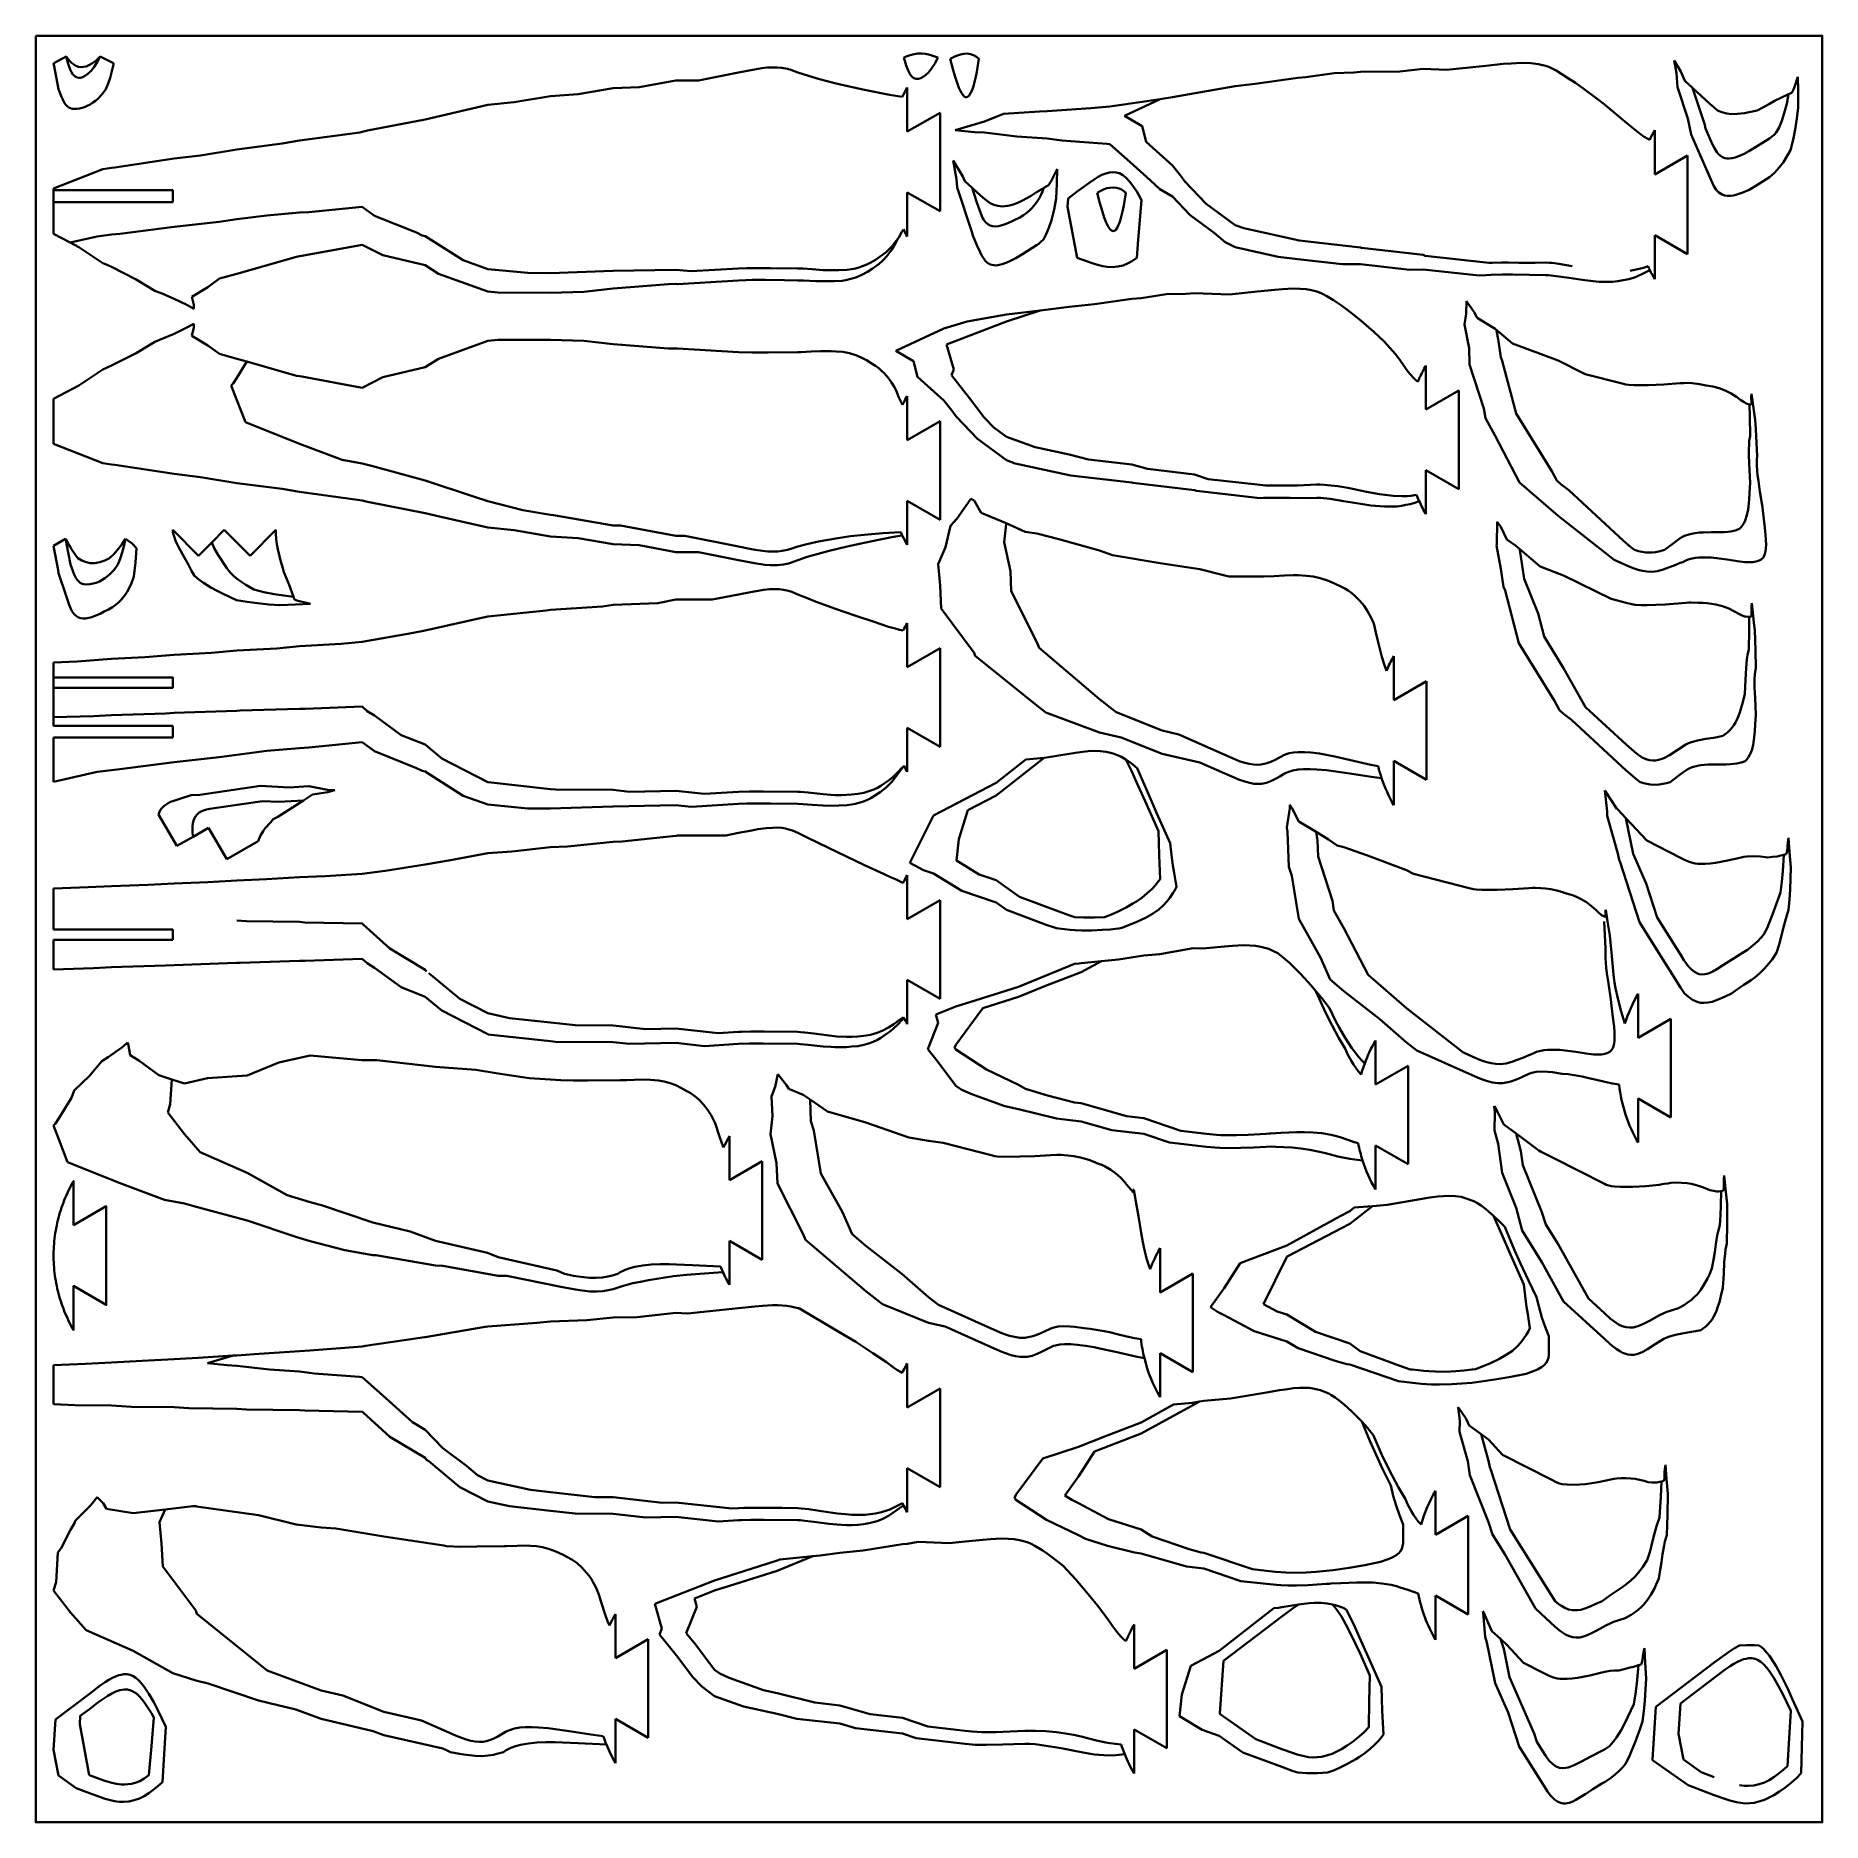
# Model space of a CAD drawing. Header units: millimetres. Extents: x 147 to 447, y 60 to 360.
import ezdxf

# ---------------------------------------------------------------- set-up
doc = ezdxf.new("R2010")
doc.units = ezdxf.units.MM

msp = doc.modelspace()

# ---------------------------------------------------------------- linework, layer by layer
at = {"color": 1, "lineweight": 35}
for p, q in [((150.038834, 355.293549), (150, 355.357941)), ((150, 355.357941), (150.038834, 355.157806)), ((150.038834, 355.38028), (150.038834, 355.293549)), ((150.038834, 355.157806), (150.439072, 353.099487)), ((160.038834, 355.293549), (160.038834, 355.38028)), ((160.038834, 355.157806), (160.080505, 355.35791)), ((160.080505, 355.35791), (160.038834, 355.293549)), ((379.985687, 354.427063), (376.046906, 353.998047)), ((383.924805, 354.263733), (379.985687, 354.427063)), ((390.511993, 354.960693), (383.924805, 354.263733)), ((423.225922, 353.995789), (422.104492, 355.855499)), ((422.104492, 355.855499), (422.525116, 353.687469)), ((150.439072, 353.099487), (150.847931, 351.040771)), ((243.947388, 351.176025), (238.077087, 350.170227)), ((248.324326, 351.355408), (243.947388, 351.176025)), ((254.473694, 352.496765), (248.324326, 351.355408)), ((258.278198, 352.50058), (254.473694, 352.496765)), ((265, 353.843292), (258.278198, 352.50058)), ((293.349365, 343.891815), (293.349365, 351.291809)), ((348.406677, 351.549438), (342.655396, 350.520752)), ((351.790344, 351.939056), (348.406677, 351.549438)), ((358.933105, 352.916046), (351.790344, 351.939056)), ((360.280396, 353.053833), (358.933105, 352.916046)), ((365.028839, 353.71994), (360.280396, 353.053833)), ((368.36322, 353.832245), (365.028839, 353.71994)), ((369.459412, 353.948334), (368.36322, 353.832245)), ((376.046906, 353.998047), (369.459412, 353.948334)), ((422.525116, 353.687469), (422.700562, 351.381775)), ((422.700562, 351.381775), (424.441467, 346.1203)), ((423.919159, 352.419525), (423.225922, 353.995789)), ((425.217896, 351.231995), (423.919159, 352.419525)), ((428.117249, 348.580902), (425.217896, 351.231995)), ((442.434448, 351.685425), (442.900391, 353.072174)), ((442.900391, 353.072174), (442.936646, 350.847046)), ((222.894699, 348.372375), (215.041412, 346.546997)), ((227.353287, 348.828979), (222.894699, 348.372375)), ((233.421097, 349.878052), (227.353287, 348.828979)), ((238.077087, 350.170227), (233.421097, 349.878052)), ((327.354004, 348.10498), (324.193146, 347.858795)), ((333.17395, 348.959869), (327.354004, 348.10498)), ((335.82428, 349.356049), (333.17395, 348.959869)), ((337.880005, 349.663361), (335.82428, 349.356049)), ((342.655396, 350.520752), (337.880005, 349.663361)), ((428.117249, 348.580902), (428.776917, 347.982941)), ((439.943146, 349.540985), (441.353668, 350.173096)), ((441.353668, 350.173096), (441.863861, 350.396301)), ((442.936646, 350.847046), (442.962494, 348.606537)), ((442.962494, 348.606537), (442.968475, 347.970306)), ((212.368011, 345.955383), (202.687546, 344.068268)), ((215.041412, 346.546997), (212.368011, 345.955383)), ((298.848633, 347.066803), (293.349365, 343.891815)), ((298.848633, 330.516815), (298.848633, 347.066803)), ((306.300995, 345.624298), (301.383728, 344.151947)), ((309.513977, 346.899841), (306.300995, 345.624298)), ((315.574951, 347.272308), (309.513977, 346.899841)), ((316.828003, 347.359161), (315.574951, 347.272308)), ((324.193146, 347.858795), (316.828003, 347.359161)), ((424.441467, 346.1203), (425.001343, 343.432922)), ((428.776917, 347.982941), (429.380371, 347.467621)), ((191.31601, 342.387299), (188.367325, 341.878754)), ((201.436279, 343.762146), (191.31601, 342.387299)), ((201.841995, 343.837646), (201.436279, 343.762146)), ((202.687546, 344.068268), (201.841995, 343.837646)), ((301.383728, 344.151947), (304.644653, 343.820557)), ((304.644653, 343.820557), (306.300995, 343.723267)), ((306.300995, 343.723267), (311.742371, 343.089844)), ((311.742371, 343.089844), (316.828003, 342.751648)), ((316.828003, 342.751648), (319.286591, 342.419952)), ((319.286591, 342.419952), (326.887939, 341.841644)), ((418.861359, 336.71756), (418.861359, 344.117554)), ((425.001343, 343.432922), (428.117249, 336.271484)), ((170.263, 339.36853), (160.292297, 337.862579)), ((174.662323, 339.912079), (170.263, 339.36853)), ((180.789001, 340.898102), (174.662323, 339.912079)), ((188.367325, 341.878754), (180.789001, 340.898102)), ((302.654419, 336.372406), (301.038208, 339.052582)), ((301.038208, 339.052582), (301.644409, 335.92807)), ((326.887939, 341.841644), (327.257629, 341.812347)), ((327.257629, 341.812347), (327.354004, 341.810547)), ((327.354004, 341.810547), (331.290283, 338.304199)), ((424.360626, 339.892548), (418.861359, 336.71756)), ((424.360626, 323.34256), (424.360626, 339.892548)), ((158.271545, 337.588135), (150, 334.336548)), ((159.737, 337.796906), (158.271545, 337.588135)), ((160.292297, 337.862579), (159.737, 337.796906)), ((302.9953, 335.59729), (302.654419, 336.372406)), ((318.189758, 336.919769), (317.869202, 336.222565)), ((318.268005, 337.095093), (318.189758, 336.919769)), ((318.326538, 337.226471), (318.268005, 337.095093)), ((318.414124, 337.423248), (318.326538, 337.226471)), ((318.500854, 337.619934), (318.414124, 337.423248)), ((318.452515, 335.123657), (318.500854, 337.619934)), ((331.290283, 338.304199), (334.174866, 335.706421)), ((438.544342, 336.578186), (438.117249, 336.271484)), ((150, 334.336548), (150, 334.049774)), ((150, 334.049774), (170, 334.049774)), ((170, 334.049774), (170, 332.057434)), ((293.349365, 326.291809), (293.349365, 333.691803)), ((293.349365, 333.691803), (298.848633, 330.516815)), ((301.644409, 335.92807), (301.751556, 334.519928)), ((301.751556, 334.519928), (304.210876, 327.087189)), ((304.239197, 334.45993), (302.9953, 335.59729)), ((305.059662, 333.709686), (304.239197, 334.45993)), ((315.059662, 333.709686), (315.948029, 334.260529)), ((315.948029, 334.260529), (316.279846, 334.45163)), ((317.092194, 334.897003), (316.279846, 334.45163)), ((318.369019, 332.654327), (318.452515, 335.123657)), ((321.878906, 333.816589), (320.345581, 332.65152)), ((331.878906, 333.816589), (332.152222, 333.364502)), ((332.152222, 333.364502), (332.702545, 332.376953)), ((334.174866, 335.706421), (335.769135, 334.252441)), ((335.769135, 334.252441), (337.880005, 332.982056)), ((170, 332.057434), (150, 332.057434)), ((150, 332.057434), (150, 326.754425)), ((320.345581, 332.65152), (320.254303, 331.273193)), ((320.254303, 331.273193), (321.86792, 322.71106)), ((332.702545, 332.376953), (332.146698, 325.721802)), ((337.880005, 332.982056), (340.859192, 329.870544)), ((304.210876, 327.087189), (304.340149, 326.466644)), ((340.859192, 329.870544), (344.866058, 326.896088)), ((150, 326.754425), (152.788895, 325.277069)), ((152.788895, 325.277069), (154.256317, 324.499725)), ((154.256317, 324.499725), (158.259552, 321.817657)), ((191.699295, 323.02243), (201.841995, 324.89447)), ((201.841995, 324.89447), (205.29834, 323.134399)), ((291.910645, 326.134583), (291.157379, 325.126709)), ((291.790222, 325.904419), (291.198853, 324.804993)), ((291.910645, 326.134583), (291.339874, 325.360138)), ((291.910645, 326.134583), (291.790222, 325.904419)), ((304.340149, 326.466644), (305.059662, 324.812927)), ((315.059662, 324.812927), (315.441467, 325.080353)), ((332.146698, 325.721802), (331.883881, 322.708801)), ((344.866058, 326.896088), (346.722595, 325.348175)), ((346.722595, 325.348175), (348.406677, 324.482666)), ((348.406677, 324.482666), (355.61969, 322.864288)), ((358.933105, 325.658691), (359.156006, 325.603088)), ((369.459412, 324.439331), (369.641357, 324.386749)), ((369.641357, 324.386749), (369.459412, 324.439331)), ((418.861359, 319.117554), (418.861359, 326.517548)), ((418.861359, 326.517548), (424.360626, 323.34256)), ((158.259552, 321.817657), (159.008698, 321.514771)), ((159.008698, 321.514771), (159.737, 321.178558)), ((159.737, 321.178558), (163.838593, 319.068054)), ((180.789001, 320.018066), (190.773071, 322.879089)), ((190.773071, 322.879089), (191.31601, 322.967285)), ((191.31601, 322.967285), (191.699295, 323.02243)), ((205.29834, 323.134399), (212.368011, 321.457031)), ((212.368011, 321.457031), (214.623383, 320.036957)), ((321.86792, 322.71106), (321.874268, 322.706573)), ((321.874268, 322.706573), (321.878906, 322.704834)), ((331.883881, 322.708801), (331.878906, 322.704834)), ((355.61969, 322.864288), (358.933105, 322.50415)), ((358.933105, 322.50415), (366.399658, 321.660858)), ((366.399658, 321.660858), (369.459412, 321.645447)), ((369.459412, 321.645447), (377.734467, 320.69931)), ((379.985687, 323.188446), (380.344055, 323.067322)), ((391.034058, 321.844299), (390.511993, 321.902588)), ((163.838593, 319.068054), (166.976349, 317.180756)), ((175.873016, 317.801208), (177.842194, 319.209167)), ((177.842194, 319.209167), (180.789001, 320.018066)), ((214.623383, 320.036957), (222.894699, 317.023193)), ((243.916458, 320.500824), (243.947388, 320.500671)), ((243.947388, 320.500671), (243.916458, 320.500824)), ((243.947388, 320.500671), (243.9534, 320.499969)), ((243.9534, 320.499969), (243.947388, 320.500671)), ((243.947388, 317.572906), (253.242126, 318.290192)), ((253.242126, 318.290192), (254.473694, 318.315552)), ((254.473694, 318.315552), (254.774414, 318.283051)), ((254.774414, 318.283051), (265, 318.922729)), ((266.266541, 318.97937), (265, 318.922729)), ((272.740112, 318.952332), (269.569763, 318.985931)), ((275, 318.922729), (272.740112, 318.952332)), ((275.932312, 318.891785), (275, 318.922729)), ((377.734467, 320.69931), (379.985687, 320.745667)), ((379.985687, 320.745667), (389.384277, 319.729126)), ((389.384277, 319.729126), (390.511993, 319.799683)), ((391.401398, 319.850128), (390.511993, 319.799683)), ((393.253632, 319.886444), (391.401398, 319.850128)), ((395.06189, 319.879517), (393.253632, 319.886444)), ((397.843231, 319.844604), (395.06189, 319.879517)), ((400.511993, 319.799683), (397.843231, 319.844604)), ((401.018616, 319.774506), (400.511993, 319.799683)), ((402.321533, 319.629822), (401.018616, 319.774506)), ((166.976349, 317.180756), (168.33078, 316.651001)), ((168.33078, 316.651001), (170.263, 315.836273)), ((170.263, 315.836273), (172.376389, 314.797974)), ((173.233078, 316.174652), (175.873016, 317.801208)), ((173.555969, 314.807312), (173.233078, 316.174652)), ((222.894699, 317.023193), (224.572083, 316.865784)), ((224.572083, 316.865784), (233.421097, 316.833618)), ((233.421097, 316.833618), (239.031586, 317.02063)), ((239.031586, 317.02063), (243.947388, 317.572906)), ((331.05011, 315.792419), (324.806854, 314.916595)), ((332.613953, 315.950104), (331.05011, 315.792419)), ((336.881165, 316.621918), (332.613953, 315.950104)), ((340.200867, 316.646942), (336.881165, 316.621918)), ((341.576385, 316.796783), (340.200867, 316.646942)), ((347.453705, 316.553101), (341.576385, 316.796783)), ((352.102692, 317.044983), (347.453705, 316.553101)), ((387.256775, 315.446289), (387.206268, 313.293884)), ((388.566956, 313.566223), (387.256775, 315.446289)), ((172.376389, 314.797974), (173.55484, 314.164307)), ((173.55484, 314.164307), (173.555969, 314.807312)), ((303.387299, 312.005005), (299.470703, 310.843018)), ((309.084229, 313.027863), (303.387299, 312.005005)), ((309.997375, 313.191193), (309.084229, 313.027863)), ((315.688416, 313.846497), (309.997375, 313.191193)), ((317.038452, 314.001923), (315.688416, 313.846497)), ((320.523804, 314.478668), (317.038452, 314.001923)), ((324.806854, 314.916595), (320.523804, 314.478668)), ((387.206268, 313.293884), (386.934753, 311.536041)), ((389.035553, 312.638214), (388.566956, 313.566223)), ((391.816437, 310.950989), (389.035553, 312.638214)), ((168.33078, 309.134064), (166.976349, 308.604309)), ((170.263, 309.948792), (168.33078, 309.134064)), ((172.376389, 310.987091), (170.263, 309.948792)), ((173.55484, 311.620758), (172.376389, 310.987091)), ((173.233078, 309.610413), (173.555969, 310.977753)), ((175.873016, 307.983856), (173.233078, 309.610413)), ((173.555969, 310.977753), (173.55484, 311.620758)), ((299.470703, 310.843018), (291.433929, 307.084656)), ((386.934753, 311.536041), (387.684387, 307.551971)), ((392.09906, 310.779541), (391.816437, 310.950989)), ((395.00885, 308.323761), (392.09906, 310.779541)), ((163.838593, 306.71701), (159.737, 304.606506)), ((166.976349, 308.604309), (163.838593, 306.71701)), ((177.842194, 306.575928), (175.873016, 307.983856)), ((180.789001, 305.767029), (177.842194, 306.575928)), ((222.894699, 308.761871), (214.623383, 305.748108)), ((224.572083, 308.919281), (222.894699, 308.761871)), ((233.421097, 308.951447), (224.572083, 308.919281)), ((239.031586, 308.764435), (233.421097, 308.951447)), ((243.947388, 308.212158), (239.031586, 308.764435)), ((253.242126, 307.494873), (243.947388, 308.212158)), ((254.473694, 307.469513), (253.242126, 307.494873)), ((254.774414, 307.502014), (254.473694, 307.469513)), ((265, 306.862335), (254.774414, 307.502014)), ((270.007965, 306.802673), (275, 306.862335)), ((291.433929, 307.084656), (294.379578, 305.325317)), ((373.420044, 308.663605), (375.32782, 306.544983)), ((375.32782, 306.544983), (376.066956, 305.578552)), ((387.684387, 307.551971), (387.789276, 304.817383)), ((402.625336, 305.453491), (395.00885, 308.323761)), ((158.259552, 303.967407), (154.256317, 301.285339)), ((159.008698, 304.270294), (158.259552, 303.967407)), ((159.737, 304.606506), (159.008698, 304.270294)), ((182.464661, 305.286835), (180.789001, 305.767029)), ((190.773071, 302.905975), (182.464661, 305.286835)), ((212.368011, 304.328064), (205.29834, 302.650665)), ((214.623383, 305.748108), (212.368011, 304.328064)), ((294.379578, 305.325317), (295.053436, 302.703461)), ((380.452057, 297.243164), (380.452057, 304.643158)), ((387.789276, 304.817383), (390.164795, 297.391968)), ((407.210114, 303.177246), (402.625336, 305.453491)), ((413.151642, 301.649994), (407.210114, 303.177246)), ((154.256317, 301.285339), (150, 299.03064)), ((191.31601, 302.81778), (190.773071, 302.905975)), ((191.699295, 302.762634), (191.31601, 302.81778)), ((201.841995, 300.890594), (191.699295, 302.762634)), ((205.29834, 302.650665), (201.841995, 300.890594)), ((291.198853, 300.980072), (291.388458, 300.63681)), ((291.388458, 300.63681), (291.602936, 300.118561)), ((295.053436, 302.703461), (296.721527, 301.21759)), ((296.721527, 301.21759), (299.470703, 298.74176)), ((385.951324, 300.418152), (380.452057, 297.243164)), ((385.951324, 283.868164), (385.951324, 300.418152)), ((150, 299.03064), (150, 291.448547)), ((292.187347, 298.681427), (292.549652, 297.992432)), ((293.349365, 292.093262), (293.349365, 299.493256)), ((299.470703, 298.74176), (300.807312, 297.072174)), ((300.807312, 297.072174), (301.563293, 296.068695)), ((390.164795, 297.391968), (390.425659, 295.796844)), ((433.335022, 298.829742), (433.891724, 298.447815)), ((434.377777, 298.186371), (434.771515, 298.101593)), ((435.047729, 298.035583), (434.771515, 298.101593)), ((435.718048, 295.488617), (435.385895, 297.877075)), ((298.848633, 295.26825), (293.349365, 292.093262)), ((298.848633, 278.718262), (298.848633, 295.26825)), ((301.563293, 296.068695), (305.158447, 292.313843)), ((390.425659, 295.796844), (392.09906, 292.824554)), ((435.816345, 293.919891), (435.718048, 295.488617)), ((150, 291.448547), (158.271545, 288.19693)), ((305.158447, 292.313843), (309.997375, 288.721741)), ((392.09906, 292.824554), (396.15448, 284.996765)), ((436.055176, 289.404572), (435.816345, 293.919891)), ((158.271545, 288.19693), (159.737, 287.988159)), ((309.997375, 288.721741), (311.48465, 288.190521)), ((311.48465, 288.190521), (320.523804, 286.184326)), ((159.737, 287.988159), (160.292297, 287.922485)), ((160.292297, 287.922485), (170.263, 286.416565)), ((170.263, 286.416565), (174.662323, 285.872986)), ((174.662323, 285.872986), (180.789001, 284.886963)), ((320.523804, 286.184326), (320.746704, 286.128723)), ((320.746704, 286.128723), (331.05011, 284.964966)), ((380.452057, 279.643158), (380.452057, 287.043152)), ((380.452057, 287.043152), (385.951324, 283.868164)), ((180.789001, 284.886963), (188.367325, 283.906311)), ((188.367325, 283.906311), (191.31601, 283.397766)), ((191.31601, 283.397766), (201.436279, 282.022919)), ((201.436279, 282.022919), (201.841995, 281.947418)), ((304.015411, 282.232666), (301.671387, 278.89566)), ((304.588318, 281.972778), (304.015411, 282.232666)), ((331.05011, 284.964966), (331.232056, 284.912354)), ((331.232056, 284.912354), (341.576385, 283.71405)), ((341.576385, 283.71405), (341.934753, 283.592926)), ((341.934753, 283.592926), (352.102692, 282.428223)), ((352.102692, 282.428223), (352.624756, 282.369934)), ((352.624756, 282.369934), (353.152832, 282.396484)), ((353.152832, 282.396484), (354.755615, 282.428467)), ((354.755615, 282.428467), (355.88324, 282.427612)), ((355.88324, 282.427612), (357.649902, 282.411499)), ((357.649902, 282.411499), (360.367676, 282.369934)), ((360.367676, 282.369934), (362.102692, 282.428223)), ((362.102692, 282.428223), (362.715576, 282.416626)), ((364.379791, 282.217102), (366.583679, 281.830597)), ((396.15448, 284.996765), (402.625336, 279.367554)), ((436.940277, 280.848175), (436.53302, 283.492065)), ((201.841995, 281.947418), (202.687546, 281.716797)), ((202.687546, 281.716797), (212.368011, 279.829681)), ((212.368011, 279.829681), (215.041412, 279.238098)), ((215.041412, 279.238098), (222.894699, 277.412689)), ((293.349365, 274.493256), (293.349365, 281.89325)), ((293.349365, 281.89325), (298.848633, 278.718262)), ((305.758148, 279.909424), (304.588318, 281.972778)), ((308.988464, 278.566132), (305.758148, 279.909424)), ((376.336792, 281.067719), (377.080566, 281.207092)), ((378.564209, 281.57608), (379.328369, 281.831482)), ((402.625336, 279.367554), (412.050812, 271.973145)), ((437.056946, 279.770142), (436.940277, 280.848175)), ((174.331879, 272.684784), (170, 277.004791)), ((178.663742, 277.004822), (176.54747, 274.894348)), ((182.995621, 272.684814), (178.663742, 277.004822)), ((187.327484, 277.004822), (182.995621, 272.684814)), ((222.894699, 277.412689), (227.353287, 276.956085)), ((227.353287, 276.956085), (233.421097, 275.907013)), ((300.611633, 277.67511), (299.743835, 274.116882)), ((301.671387, 278.89566), (300.611633, 277.67511)), ((309.958221, 278.123322), (308.988464, 278.566132)), ((313.138855, 276.671051), (309.958221, 278.123322)), ((309.958221, 278.123322), (309.965485, 277.986389)), ((309.965485, 277.986389), (309.958221, 278.123322)), ((315.114685, 276.395203), (313.138855, 276.671051)), ((318.823151, 275.466125), (315.114685, 276.395203)), ((392.428955, 278.399384), (392.340881, 274.645691)), ((393.042603, 277.518768), (392.428955, 278.399384)), ((394.050232, 275.433533), (393.042603, 277.518768)), ((151.991302, 275.49939), (150, 274.354889)), ((150, 274.354889), (150.791763, 270.273865)), ((152.030136, 275.299255), (151.991302, 275.49939)), ((152.030136, 275.434998), (151.991302, 275.49939)), ((151.991302, 275.49939), (152.030136, 275.299255)), ((152.030136, 275.434998), (153.027893, 273.802521)), ((162.071808, 275.499359), (162.030136, 275.299255)), ((162.071808, 275.499359), (162.030136, 275.299255)), ((162.030136, 275.434998), (162.071808, 275.499359)), ((163.940674, 273.924835), (163.735306, 271.529816)), ((176.54747, 274.894348), (174.331879, 272.684784)), ((233.421097, 275.907013), (238.077087, 275.614838)), ((238.077087, 275.614838), (243.947388, 274.60907)), ((243.947388, 274.60907), (248.324326, 274.429657)), ((248.324326, 274.429657), (254.473694, 273.2883)), ((254.473694, 273.2883), (258.278198, 273.284485)), ((258.278198, 273.284485), (265, 271.941772)), ((299.743835, 274.116882), (298.511902, 271.259216)), ((325.640991, 273.537903), (318.823151, 275.466125)), ((327.81958, 272.776031), (325.640991, 273.537903)), ((392.340881, 274.645691), (392.301941, 274.393585)), ((392.301941, 274.393585), (393.042603, 270.457184)), ((395.488464, 274.374969), (394.050232, 275.433533)), ((396.221924, 273.755951), (395.488464, 274.374969)), ((399.647736, 270.864716), (396.221924, 273.755951)), ((396.221924, 273.755951), (396.240784, 273.68866)), ((396.240784, 273.68866), (396.221924, 273.755951)), ((150.791763, 270.273865), (150.830612, 269.763245)), ((163.735306, 271.529816), (163.447968, 269.210144)), ((172.916702, 270.57489), (173.135818, 270.150604)), ((173.135818, 270.150604), (173.672592, 269.312073)), ((188.49324, 270.57489), (188.668869, 269.92157)), ((265, 271.941772), (267.718933, 271.423676)), ((275, 271.941772), (276.528992, 272.474731)), ((298.511902, 271.259216), (298.84726, 267.695618)), ((336.167297, 271.355377), (327.81958, 272.776031)), ((342.453857, 270.424072), (336.167297, 271.355377)), ((346.693604, 269.334259), (342.453857, 270.424072)), ((393.042603, 270.457184), (393.474609, 267.468262)), ((403.568909, 269.386993), (399.647736, 270.864716)), ((412.050812, 271.973145), (413.151642, 271.48233)), ((423.151642, 271.48233), (423.585815, 271.623688)), ((150.830612, 269.763245), (152.030136, 266.13797)), ((189.546448, 267.814056), (190.271545, 265.776672)), ((298.84726, 267.695618), (299.023926, 263.828369)), ((346.693604, 269.334259), (347.40918, 269.188782)), ((350.306976, 269.167847), (353.218201, 269.188782)), ((353.218201, 269.188782), (354.950684, 269.249481)), ((354.950684, 269.249481), (356.693604, 269.334259)), ((393.474609, 267.468262), (393.73175, 266.823303)), ((411.55249, 265.42334), (403.568909, 269.386993)), ((187.997971, 264.379761), (190.596237, 264.481201)), ((190.435623, 265.340088), (190.271545, 265.776672)), ((190.596237, 264.481201), (193.140228, 264.577393)), ((192.456329, 264.767548), (191.719574, 264.924011)), ((193.140228, 264.577393), (192.456329, 264.767548)), ((242.182068, 264.131744), (233.421097, 263.58197)), ((243.947388, 264.434204), (242.182068, 264.131744)), ((251.449615, 264.741699), (243.947388, 264.434204)), ((254.473694, 265.302979), (251.449615, 264.741699)), ((260.58371, 265.309143), (254.473694, 265.302979)), ((265, 266.191284), (260.58371, 265.309143)), ((278.053955, 264.942596), (281.303284, 263.762451)), ((370.051147, 264.252625), (370.628723, 263.345306)), ((393.73175, 266.823303), (396.065704, 258.008698)), ((414.095215, 264.769745), (411.55249, 265.42334)), ((425.004974, 264.811462), (426.198181, 264.751556)), ((435.093597, 264.180939), (435.157684, 264.710083)), ((435.157684, 264.710083), (435.313477, 263.154053)), ((222.629028, 262.392883), (212.368011, 260.122192)), ((222.894699, 262.45462), (222.629028, 262.392883)), ((232.721283, 263.460999), (222.894699, 262.45462)), ((233.421097, 263.58197), (232.721283, 263.460999)), ((293.349365, 253.975616), (293.349365, 261.37561)), ((299.023926, 263.828369), (304.588318, 256.402527)), ((370.628723, 263.345306), (371.220398, 262.374084)), ((371.220398, 262.374084), (371.330383, 262.160187)), ((371.330383, 262.160187), (371.459961, 261.784882)), ((371.459961, 261.784882), (371.619141, 261.39093)), ((371.619141, 261.39093), (371.751831, 261.079376)), ((434.476929, 262.417847), (434.710297, 262.429443)), ((434.710297, 262.429443), (435.040741, 262.435669)), ((435.040741, 262.435669), (435.111969, 262.654083)), ((435.111969, 262.654083), (435.12381, 263.060242)), ((435.313477, 263.154053), (435.523712, 261.404755)), ((435.523712, 261.404755), (435.672455, 260.165649)), ((201.841995, 258.22937), (198.267212, 257.883392)), ((210.089081, 259.677948), (201.841995, 258.22937)), ((212.368011, 260.122192), (210.089081, 259.677948)), ((396.065704, 258.008698), (402.037903, 248.340988)), ((435.672455, 260.165649), (435.736084, 258.498413)), ((435.736084, 258.498413), (435.782227, 256.843658)), ((159.737, 255.351227), (153.975662, 254.940857)), ((165.327927, 255.655548), (159.737, 255.351227)), ((170.263, 256.033386), (165.327927, 255.655548)), ((176.499359, 256.38559), (170.263, 256.033386)), ((180.789001, 256.739594), (176.499359, 256.38559)), ((187.48204, 257.129059), (180.789001, 256.739594)), ((191.31601, 257.47113), (187.48204, 257.129059)), ((198.267212, 257.883392), (191.31601, 257.47113)), ((298.848633, 257.150635), (293.349365, 253.975616)), ((298.848633, 240.600616), (298.848633, 257.150635)), ((304.588318, 256.402527), (304.77478, 255.890564)), ((304.77478, 255.890564), (315.114685, 247.538513)), ((373.066742, 255.680542), (373.46698, 254.306152)), ((375.042969, 248.416718), (375.042969, 255.816711)), ((435.782227, 256.843658), (435.819824, 253.787628)), ((153.975662, 254.940857), (150, 254.733124)), ((150, 254.733124), (150, 252.241653)), ((150, 252.241653), (170, 252.241653)), ((170, 252.241653), (170, 250.509598)), ((373.46698, 254.306152), (373.799744, 253.360199)), ((170, 250.509598), (150, 250.509598)), ((150, 250.509598), (150, 245.553253)), ((380.542236, 251.591705), (375.042969, 248.416718)), ((380.542236, 235.041718), (380.542236, 251.591705)), ((315.114685, 247.538513), (316.59375, 246.359589)), ((316.59375, 246.359589), (325.640991, 243.017609)), ((402.037903, 248.340988), (402.866272, 246.742035)), ((402.866272, 246.742035), (403.568909, 246.130798)), ((403.568909, 246.130798), (404.878143, 245.103668)), ((150, 245.553253), (150, 244.133575)), ((150, 244.133575), (170, 244.133575)), ((170, 244.133575), (170, 242.141266)), ((293.349365, 236.375626), (293.349365, 243.775635)), ((293.349365, 243.775635), (298.848633, 240.600616)), ((325.640991, 243.017609), (329.292236, 242.162064)), ((404.878143, 245.103668), (414.095215, 236.638672)), ((170, 242.141266), (150, 242.141266)), ((150, 242.141266), (150, 234.720825)), ((185.780563, 239.899445), (191.31601, 240.379303)), ((191.31601, 240.379303), (192.861755, 240.450775)), ((192.861755, 240.450775), (201.841995, 241.348907)), ((201.841995, 241.348907), (203.887146, 239.84314)), ((329.292236, 242.162064), (336.167297, 239.392593)), ((161.111908, 236.817871), (170.263, 238.005173)), ((170.263, 238.005173), (177.804459, 238.841461)), ((177.804459, 238.841461), (180.789001, 239.272736)), ((180.789001, 239.272736), (185.780563, 239.899445)), ((203.887146, 239.84314), (210.920837, 237.030334)), ((210.920837, 237.030334), (211.886795, 236.538422)), ((292.141235, 236.540131), (292.67865, 237.250793)), ((292.798889, 237.381714), (292.67865, 237.250793)), ((313.240723, 238.457275), (308.259949, 234.570312)), ((316.320251, 238.718277), (313.240723, 238.457275)), ((316.391479, 238.724304), (316.320251, 238.718277)), ((318.786255, 239.138611), (316.391479, 238.724304)), ((336.167297, 239.392593), (342.497894, 237.959137)), ((342.497894, 237.959137), (346.693604, 236.088531)), ((375.042969, 230.816711), (375.042969, 238.216705)), ((375.042969, 238.216705), (380.542236, 235.041718)), ((150, 234.720825), (157.294449, 236.394867)), ((157.294449, 236.394867), (159.737, 236.681793)), ((159.737, 236.681793), (161.111908, 236.817871)), ((184.735077, 234.055847), (174.541, 232.529877)), ((189.583618, 233.782104), (184.735077, 234.055847)), ((211.886795, 236.538422), (212.368011, 236.424255)), ((212.368011, 236.424255), (218.797562, 232.376007)), ((222.894699, 234.655029), (222.960663, 234.640228)), ((222.960663, 234.640228), (222.894699, 234.655029)), ((291.752899, 236.316666), (290.958588, 235.552002)), ((291.339874, 235.443954), (292.141235, 236.540131)), ((308.259949, 234.570312), (297.745178, 229.084824)), ((371.290924, 235.550461), (367.297974, 236.179291)), ((373.011719, 235.306152), (371.290924, 235.550461)), ((173.081314, 232.458405), (171.372253, 231.929657)), ((174.541, 232.529877), (173.081314, 232.458405)), ((187.629791, 228.817703), (191.942566, 231.571701)), ((192.833191, 233.96994), (189.583618, 233.782104)), ((191.942566, 231.571701), (193.488403, 232.558838)), ((195.990356, 233.376328), (192.833191, 233.96994)), ((193.488403, 232.558838), (196.05542, 232.953461)), ((197.221436, 233.289795), (195.990356, 233.376328)), ((196.05542, 232.953461), (197.221436, 233.289795)), ((218.797562, 232.376007), (222.894699, 230.883163)), ((257.048889, 230.521942), (265, 231.019363)), ((270.394958, 231.079178), (275, 231.019363)), ((275, 231.019363), (275.830383, 230.984055)), ((288.799042, 232.989044), (289.810852, 233.766968)), ((412.526001, 230.193771), (410.499176, 233.255646)), ((410.499176, 233.255646), (410.881409, 229.70488)), ((167.63092, 229.236115), (170.697098, 223.942154)), ((186.41803, 227.898163), (186.897034, 228.428452)), ((186.897034, 228.428452), (187.629791, 228.817703)), ((222.894699, 230.883163), (229.658508, 230.248459)), ((229.658508, 230.248459), (233.421097, 230.234772)), ((233.421097, 230.234772), (243.916458, 230.584625)), ((243.916458, 230.584625), (243.947388, 230.584473)), ((243.947388, 230.584473), (243.9534, 230.583786)), ((243.9534, 230.583786), (254.473694, 230.800476)), ((254.473694, 230.800476), (257.048889, 230.521942)), ((275.830383, 230.984055), (277.372559, 230.86261)), ((297.733673, 229.04776), (293.791138, 221.093658)), ((297.745178, 229.084824), (297.733673, 229.04776)), ((335.249878, 229.418015), (337.511353, 224.40152)), ((357.585144, 230.280228), (357.081024, 227.016632)), ((357.598083, 230.83136), (357.585144, 230.280228)), ((357.933594, 230.34996), (357.598083, 230.83136)), ((359.092468, 228.054871), (357.933594, 230.34996)), ((361.987823, 226.298203), (359.092468, 228.054871)), ((410.881409, 229.70488), (410.869843, 229.030716)), ((410.869843, 229.030716), (412.650543, 222.678909)), ((412.543304, 230.157944), (412.526001, 230.193771)), ((412.650543, 230.07901), (412.543304, 230.157944)), ((414.014587, 228.615097), (412.650543, 230.07901)), ((417.51886, 224.854324), (414.014587, 228.615097)), ((170.697098, 223.942154), (173.409073, 225.50296)), ((173.409073, 225.50296), (175.999451, 226.99379)), ((175.999451, 226.99379), (179.065643, 221.699829)), ((254.473694, 225.662811), (245.408356, 224.675385)), ((254.536469, 225.660202), (254.473694, 225.662811)), ((254.833282, 225.691605), (254.536469, 225.660202)), ((262.889221, 225.699707), (254.833282, 225.691605)), ((265, 226.121353), (262.889221, 225.699707)), ((357.081024, 227.016632), (357.212219, 226.319412)), ((357.212219, 226.319412), (357.43689, 220.461594)), ((364.085815, 225.025314), (361.987823, 226.298203)), ((365.537872, 224.036758), (364.085815, 225.025314)), ((441.345917, 225.327194), (441.226685, 224.66008)), ((441.507782, 222.89711), (441.345917, 225.327194)), ((179.065643, 221.699829), (184.368011, 224.751465)), ((222.894699, 222.711136), (216.633224, 221.539261)), ((226.948013, 222.995819), (222.894699, 222.711136)), ((233.421097, 223.755905), (226.948013, 222.995819)), ((236.27887, 223.852142), (233.421097, 223.755905)), ((243.947388, 224.664352), (236.27887, 223.852142)), ((245.408356, 224.675385), (243.947388, 224.664352)), ((280.10553, 223.617142), (286.189758, 220.738098)), ((366.668945, 223.716858), (365.537872, 224.036758)), ((370.653809, 222.323273), (366.668945, 223.716858)), ((377.195251, 219.858109), (370.653809, 222.323273)), ((412.650543, 222.678909), (412.871765, 221.617096)), ((423.176849, 221.960114), (417.51886, 224.854324)), ((440.957001, 222.581467), (440.551636, 222.46077)), ((441.226685, 224.66008), (441.167999, 223.861679)), ((441.703979, 220.313705), (441.507782, 222.89711)), ((201.841995, 219.287308), (195.584702, 218.880798)), ((205.682098, 219.793716), (201.841995, 219.287308)), ((212.368011, 220.81459), (205.682098, 219.793716)), ((216.633224, 221.539261), (212.368011, 220.81459)), ((293.349365, 211.641495), (293.349365, 219.041489)), ((293.791138, 221.093658), (296.057922, 219.873917)), ((296.057922, 219.873917), (297.733673, 219.343948)), ((297.733673, 219.343948), (302.509216, 216.428177)), ((357.43689, 220.461594), (357.931458, 218.915649)), ((378.381226, 219.269302), (377.195251, 219.858109)), ((387.721558, 216.868393), (378.381226, 219.269302)), ((412.871765, 221.617096), (413.053192, 221.200089)), ((413.053192, 221.200089), (416.284485, 211.137451)), ((155.832092, 217.00116), (150, 216.782547)), ((150, 216.782547), (150, 212.174149)), ((159.737, 217.187607), (155.832092, 217.00116)), ((165.895569, 217.429413), (159.737, 217.187607)), ((170.263, 217.654358), (165.895569, 217.429413)), ((175.877594, 217.883667), (170.263, 217.654358)), ((180.789001, 218.156906), (175.877594, 217.883667)), ((185.774902, 218.366425), (180.789001, 218.156906)), ((191.31601, 218.699554), (185.774902, 218.366425)), ((195.584702, 218.880798), (191.31601, 218.699554)), ((290.547241, 218.700104), (291.390869, 218.345642)), ((302.509216, 216.428177), (308.259949, 214.459549)), ((357.931458, 218.915649), (359.109802, 211.710068)), ((298.848633, 214.816483), (293.349365, 211.641495)), ((298.848633, 198.266495), (298.848633, 214.816483)), ((308.259949, 214.459549), (310.026459, 213.213776)), ((310.026459, 213.213776), (316.701538, 210.715149)), ((440.860809, 211.731995), (441.336182, 213.203354)), ((150, 212.174149), (150, 209.907516)), ((201.841995, 210.925659), (201.937714, 210.840393)), ((201.937714, 210.840393), (201.841995, 210.925659)), ((201.937714, 210.840393), (202.007843, 210.777222)), ((202.007843, 210.777222), (201.937714, 210.840393)), ((316.701538, 210.715149), (318.396484, 210.142227)), ((318.396484, 210.142227), (318.786255, 210.09758)), ((328.874298, 210.109634), (328.786255, 210.09758)), ((329.391174, 210.189224), (328.874298, 210.109634)), ((359.109802, 211.710068), (362.76709, 205.21405)), ((409.949371, 212.342163), (410.332642, 212.129364)), ((410.332642, 212.129364), (410.539185, 211.993301)), ((410.625641, 212.125687), (410.593903, 212.760147)), ((410.937683, 211.240524), (411.317841, 208.88736)), ((416.284485, 211.137451), (423.176849, 200.188766)), ((150, 209.907516), (170, 209.907516)), ((170, 208.175461), (150, 208.175461)), ((150, 208.175461), (150, 203.219131)), ((170, 209.907516), (170, 208.175461)), ((322.678406, 209.757614), (321.559204, 209.814514)), ((324.356262, 209.755264), (322.678406, 209.757614)), ((326.102936, 209.832535), (324.356262, 209.755264)), ((411.317841, 208.88736), (411.42688, 207.751541)), ((411.42688, 207.751541), (411.53653, 206.611771)), ((170.263, 203.950897), (180.710907, 204.310211)), ((180.710907, 204.310211), (180.789001, 204.316132)), ((180.789001, 204.316132), (181.324524, 204.337372)), ((181.324524, 204.337372), (191.31601, 204.664291)), ((191.31601, 204.664291), (192.241562, 204.642807)), ((192.241562, 204.642807), (201.841995, 205.005905)), ((201.841995, 205.005905), (202.674255, 204.246872)), ((202.674255, 204.246872), (203.905777, 203.505707)), ((321.427979, 204.1315), (312.037262, 200.311142)), ((322.191833, 204.209595), (321.427979, 204.1315)), ((322.563568, 204.261749), (322.191833, 204.209595)), ((325.941101, 204.602264), (322.563568, 204.261749)), ((328.820557, 204.892563), (325.941101, 204.602264)), ((333.089844, 205.564697), (328.820557, 204.892563)), ((335.75589, 205.790665), (333.089844, 205.564697)), ((341.36261, 206.760635), (335.75589, 205.790665)), ((342.843567, 206.699234), (341.36261, 206.760635)), ((343.61615, 206.780975), (342.843567, 206.699234)), ((362.76709, 205.21405), (364.35141, 201.51973)), ((411.53653, 206.611771), (411.903442, 203.049362)), ((150, 203.219131), (156.727524, 203.398392)), ((156.727524, 203.398392), (159.737, 203.578278)), ((159.737, 203.578278), (168.763947, 203.850311)), ((168.763947, 203.850311), (170.263, 203.950897)), ((203.905777, 203.505707), (208.350586, 200.233185)), ((293.349365, 194.041489), (293.349365, 201.441483)), ((293.349365, 201.441483), (298.848633, 198.266495)), ((364.35141, 201.51973), (366.668945, 199.542816)), ((208.350586, 200.233185), (212.368011, 198.626587)), ((212.368011, 198.626587), (215.168427, 196.291656)), ((304.933167, 198.05455), (301.510864, 196.963913)), ((312.037262, 200.311142), (304.933167, 198.05455)), ((361.175446, 200.526199), (361.983032, 199.587631)), ((366.668945, 199.542816), (372.720551, 194.835129)), ((416.070923, 191.727524), (416.070923, 199.127518)), ((423.176849, 200.188766), (423.842377, 199.147827)), ((431.735321, 199.147827), (433.176849, 200.188766)), ((433.176849, 200.188766), (433.837952, 200.626312)), ((215.168427, 196.291656), (222.894699, 192.320877)), ((292.724854, 195.19165), (292.073059, 194.723068)), ((301.510864, 196.963913), (298.144104, 195.657471)), ((298.144104, 195.657471), (298.542206, 194.260666)), ((222.894699, 192.320877), (222.960663, 192.306076)), ((222.960663, 192.306076), (233.421097, 191.169098)), ((290.958588, 193.217865), (290.339661, 192.724457)), ((291.752899, 193.982529), (290.958588, 193.217865)), ((298.542206, 194.260666), (296.781311, 189.811935)), ((372.720551, 194.835129), (377.195251, 190.942459)), ((421.57019, 194.902512), (416.070923, 191.727524)), ((421.57019, 178.352524), (421.57019, 194.902512)), ((161.478699, 190.110672), (159.155838, 188.461838)), ((162.190247, 190.716232), (161.478699, 190.110672)), ((162.415558, 190.937836), (162.190247, 190.716232)), ((162.50209, 190.723557), (162.415558, 190.937836)), ((162.861404, 188.796036), (162.50209, 190.723557)), ((233.421097, 191.169098), (234.280869, 191.071991)), ((234.280869, 191.071991), (243.947388, 191.023361)), ((243.947388, 191.023361), (246.709763, 190.70752)), ((246.709763, 190.70752), (254.473694, 190.867432)), ((254.473694, 190.867432), (259.323364, 190.342896)), ((259.323364, 190.342896), (265, 190.698013)), ((266.80368, 190.770004), (265, 190.698013)), ((275.41687, 190.683395), (275, 190.698013)), ((276.695984, 190.570023), (275.41687, 190.683395)), ((279.230591, 190.295456), (276.695984, 190.570023)), ((296.781311, 189.811935), (298.351654, 187.850403)), ((301.295654, 190.019455), (301.367096, 189.930191)), ((301.367096, 189.930191), (301.295654, 190.019455)), ((371.965515, 183.861816), (371.965515, 191.26181)), ((377.195251, 190.942459), (378.892151, 189.611206)), ((378.892151, 189.611206), (387.721558, 185.674713)), ((158.116882, 187.802322), (156.054291, 185.336014)), ((159.155838, 188.461838), (158.116882, 187.802322)), ((164.294128, 187.896515), (162.861404, 188.796036)), ((167.688995, 185.46225), (164.294128, 187.896515)), ((187.848663, 187.587982), (182.530701, 185.421371)), ((193.057388, 188.785446), (187.848663, 187.587982)), ((201.777496, 187.99173), (193.057388, 188.785446)), ((203.583786, 187.998291), (201.777496, 187.99173)), ((204.267746, 187.975494), (203.583786, 187.998291)), ((214.110077, 186.869751), (204.267746, 187.975494)), ((220.887939, 186.34668), (214.110077, 186.869751)), ((224.636383, 185.708771), (220.887939, 186.34668)), ((298.351654, 187.850403), (301.510864, 183.656906)), ((377.464783, 187.036804), (371.965515, 183.861816)), ((377.464783, 170.486816), (377.464783, 187.036804)), ((156.054291, 185.336014), (153.430878, 182.884506)), ((169.857224, 184.752426), (167.688995, 185.46225)), ((172.004684, 184.049408), (169.857224, 184.752426)), ((175.848618, 184.942062), (172.004684, 184.049408)), ((182.530701, 185.421371), (175.848618, 184.942062)), ((229.843414, 184.937378), (224.636383, 185.708771)), ((235.162689, 184.604614), (229.843414, 184.937378)), ((239.665833, 184.544968), (245.162689, 184.604614)), ((245.162689, 184.604614), (246.250031, 184.629059)), ((246.250031, 184.629059), (247.469147, 184.655777)), ((271.141174, 183.503983), (270.546783, 181.85553)), ((271.613342, 185.647568), (271.141174, 183.503983)), ((273.091949, 183.78923), (271.613342, 185.647568)), ((273.464294, 183.132492), (273.091949, 183.78923)), ((275.871399, 182.131516), (273.464294, 183.132492)), ((301.510864, 183.656906), (302.415833, 183.069107)), ((302.415833, 183.069107), (303.998901, 182.308456)), ((153.024506, 181.667862), (150.951691, 178.267471)), ((153.430878, 182.884506), (153.024506, 181.667862)), ((270.546783, 181.85553), (270.722198, 178.547516)), ((277.026306, 181.345276), (275.871399, 182.131516)), ((279.945435, 179.357925), (277.026306, 181.345276)), ((303.998901, 182.308456), (309.719513, 180.265213)), ((309.719513, 180.265213), (312.037262, 179.750809)), ((392.483795, 179.308075), (391.876892, 180.22493)), ((391.876892, 180.22493), (391.991333, 179.161682)), ((416.070923, 174.127518), (416.070923, 181.527512)), ((416.070923, 181.527512), (421.57019, 178.352524)), ((150.324097, 177.319107), (150, 176.986435)), ((150.951691, 178.267471), (150.324097, 177.319107)), ((260.428772, 178.755157), (261.054199, 177.507812)), ((261.054199, 177.507812), (261.129578, 177.246964)), ((261.129578, 177.246964), (261.807831, 175.153549)), ((270.722198, 178.547516), (270.383057, 175.541931)), ((286.397705, 177.533096), (279.945435, 179.357925)), ((293.632263, 175.003021), (286.397705, 177.533096)), ((312.037262, 179.750809), (318.384583, 178.167557)), ((318.384583, 178.167557), (322.563568, 177.695541)), ((322.563568, 177.695541), (327.679688, 176.216553)), ((391.991333, 179.161682), (391.939606, 176.149734)), ((393.513824, 177.176468), (392.483795, 179.308075)), ((395.577271, 175.657715), (393.513824, 177.176468)), ((150, 176.986435), (150.951691, 174.540619)), ((150.951691, 174.540619), (152.360046, 170.865631)), ((261.807831, 175.153549), (262.203491, 174.019592)), ((262.203491, 174.019592), (262.511902, 173.302994)), ((263.512054, 167.822754), (263.512054, 175.222748)), ((270.383057, 175.541931), (271.419434, 170.661407)), ((296.924011, 174.442825), (293.632263, 175.003021)), ((299.402985, 174.075592), (296.924011, 174.442825)), ((307.450317, 172.007034), (299.402985, 174.075592)), ((327.679688, 176.216553), (333.089844, 175.589844)), ((333.089844, 175.589844), (337.359497, 174.146637)), ((337.359497, 174.146637), (343.61615, 173.429947)), ((391.939606, 176.149734), (392.56723, 173.910995)), ((399.429901, 172.822098), (395.577271, 175.657715)), ((343.61615, 173.429947), (344.976898, 173.285538)), ((347.121918, 173.211014), (349.351868, 173.239365)), ((371.965515, 166.26181), (371.965515, 173.661804)), ((371.965515, 173.661804), (377.464783, 170.486816)), ((392.56723, 173.910995), (393.272644, 169.030365)), ((399.669495, 172.619904), (399.429901, 172.822098)), ((399.895355, 172.534775), (399.669495, 172.619904)), ((401.950989, 171.514206), (399.895355, 172.534775)), ((410.421661, 167.181244), (401.950989, 171.514206)), ((152.360046, 170.865631), (161.478699, 167.182861)), ((269.011322, 170.997742), (263.512054, 167.822754)), ((269.011322, 154.447754), (269.011322, 170.997742)), ((271.419434, 170.661407), (271.56369, 167.269211)), ((393.272644, 169.030365), (395.596161, 163.202484)), ((430.547943, 168.579834), (430.471405, 167.981064)), ((430.749481, 166.355652), (430.547943, 168.579834)), ((161.478699, 167.182861), (168.63266, 164.525085)), ((271.56369, 167.269211), (275.871399, 158.739273)), ((331.175354, 165.92865), (331.051575, 166.086105)), ((331.716736, 164.264816), (331.382233, 166.216095)), ((410.421661, 167.181244), (410.727417, 167.025513)), ((419.622894, 167.025513), (420.421661, 167.181244)), ((429.902435, 165.956909), (430.00531, 165.976349)), ((430.373932, 166.037918), (430.00531, 165.976349)), ((430.471405, 167.981064), (430.470367, 167.182297)), ((431.012085, 163.865463), (430.749481, 166.355652)), ((168.63266, 164.525085), (172.004684, 163.89769)), ((172.004684, 163.89769), (173.527084, 163.482452)), ((173.527084, 163.482452), (182.530701, 161.056)), ((332.198425, 161.775665), (331.716736, 164.264816)), ((367.640442, 162.622849), (366.027283, 161.781265)), ((368.402466, 163.217514), (367.640442, 162.622849)), ((371.481995, 163.478531), (368.402466, 163.217514)), ((373.950134, 163.687714), (371.481995, 163.478531)), ((378.166748, 164.417191), (373.950134, 163.687714)), ((390.421509, 163.030075), (391.802124, 161.861771)), ((395.596161, 163.202484), (396.616211, 159.350189)), ((431.049866, 160.411606), (431.012085, 163.865463)), ((182.530701, 161.056), (190.822418, 158.274506)), ((332.634369, 158.977509), (332.198425, 161.775665)), ((366.027283, 161.781265), (357.114136, 156.866364)), ((396.616211, 159.350189), (399.895355, 154.041901)), ((430.990479, 157.203323), (431.049866, 160.411606)), ((190.822418, 158.274506), (193.057388, 157.570908)), ((193.057388, 157.570908), (198.930405, 156.061157)), ((198.930405, 156.061157), (203.583786, 155.256622)), ((263.512054, 150.222748), (263.512054, 157.622742)), ((263.512054, 157.622742), (269.011322, 154.447754)), ((275.871399, 158.739273), (276.27533, 157.797455)), ((276.27533, 157.797455), (286.397705, 149.162903)), ((335.799683, 148.977829), (335.799683, 156.377823)), ((357.114136, 156.866364), (349.265686, 153.881546)), ((203.583786, 155.256622), (204.134796, 155.222046)), ((204.134796, 155.222046), (214.110077, 153.512924)), ((214.110077, 153.512924), (215.361725, 153.461624)), ((215.361725, 153.461624), (224.636383, 151.740204)), ((333.859863, 153.635101), (333.528992, 154.694366)), ((334.13031, 152.887711), (333.859863, 153.635101)), ((349.265686, 153.881546), (346.58783, 149.664413)), ((357.125671, 154.995117), (357.114136, 154.958054)), ((357.114136, 154.958054), (357.125671, 154.995117)), ((399.895355, 154.041901), (403.574677, 147.465424)), ((224.636383, 151.740204), (226.135376, 151.738693)), ((226.135376, 151.738693), (235.162689, 149.93544)), ((245.696884, 150.102859), (245.162689, 149.93544)), ((247.268723, 150.505951), (245.696884, 150.102859)), ((341.29895, 152.152817), (335.799683, 148.977829)), ((341.29895, 135.602829), (341.29895, 152.152817)), ((286.397705, 149.162903), (289.19986, 146.983032)), ((346.58783, 149.664413), (344.266022, 146.495895)), ((403.574677, 147.465424), (410.421661, 141.177109)), ((233.421097, 144.108444), (231.148407, 143.841568)), ((239.565063, 144.315353), (233.421097, 144.108444)), ((243.947388, 144.77951), (239.565063, 144.315353)), ((247.971634, 144.80986), (243.947388, 144.77951)), ((254.473694, 145.518097), (247.971634, 144.80986)), ((256.47464, 145.435135), (254.473694, 145.518097)), ((265, 146.337128), (256.47464, 145.435135)), ((275, 146.337128), (275.110046, 146.30545)), ((275.110046, 146.30545), (275.258789, 146.256729)), ((275.258789, 146.256729), (279.416016, 143.826172)), ((289.19986, 146.983032), (296.924011, 143.871521)), ((344.266022, 146.495895), (345.445312, 145.729889)), ((345.445312, 145.729889), (346.58783, 145.180908)), ((346.58783, 145.180908), (351.607544, 142.479813)), ((211.142334, 141.302429), (202.363327, 139.990097)), ((212.28241, 141.452774), (211.142334, 141.302429)), ((212.368011, 141.465836), (212.28241, 141.452774)), ((222.458633, 143.180267), (212.368011, 141.465836)), ((222.894699, 143.261871), (222.458633, 143.180267)), ((231.148407, 143.841568), (222.894699, 143.261871)), ((296.924011, 143.871521), (299.698975, 143.243179)), ((299.698975, 143.243179), (307.450317, 139.787323)), ((351.607544, 142.479813), (357.114136, 140.738297)), ((401.100281, 140.14946), (401.100342, 141.616074)), ((420.421661, 141.177109), (420.885468, 141.411713)), ((174.303223, 138.001923), (170.263, 137.776657)), ((180.134476, 138.363449), (174.303223, 138.001923)), ((180.789001, 138.404037), (180.134476, 138.363449)), ((183.695602, 138.582657), (180.789001, 138.404037)), ((191.31601, 139.110947), (183.695602, 138.582657)), ((193.036438, 139.227646), (191.31601, 139.110947)), ((201.841995, 139.913528), (193.036438, 139.227646)), ((202.363327, 139.990097), (201.841995, 139.913528)), ((331.959473, 138.153122), (333.169983, 137.922562)), ((335.799683, 131.377823), (335.799683, 138.777817)), ((335.799683, 138.777817), (341.29895, 135.602829)), ((357.114136, 140.738297), (358.969421, 139.605545)), ((358.969421, 139.605545), (365.188354, 137.476639)), ((155.362885, 136.99614), (150, 136.748718)), ((150, 136.748718), (150, 130.185333)), ((159.737, 137.21611), (155.362885, 136.99614)), ((164.858627, 137.47554), (159.737, 137.21611)), ((170.263, 137.776657), (164.858627, 137.47554)), ((293.349365, 129.652679), (293.349365, 137.052673)), ((365.188354, 137.476639), (367.164459, 136.90538)), ((367.164459, 136.90538), (367.640442, 136.85025)), ((367.640442, 136.85025), (375.82135, 134.084991)), ((388.254761, 136.019928), (388.166748, 136.007874)), ((201.745636, 134.747482), (201.841995, 134.745667)), ((201.841995, 134.745667), (201.745636, 134.747482)), ((298.848633, 132.827667), (293.349365, 129.652679)), ((298.848633, 116.277679), (298.848633, 132.827667)), ((353.692047, 132.182404), (347.653595, 131.137756)), ((375.82135, 134.084991), (378.166748, 133.81633)), ((381.408325, 133.527328), (382.723907, 133.50914)), ((382.723907, 133.50914), (384.812805, 133.563828)), ((388.166748, 133.81633), (389.323547, 133.948212)), ((389.323547, 133.948212), (392.028442, 134.331909)), ((150, 130.185333), (153.562241, 130.025421)), ((153.562241, 130.025421), (159.737, 129.957092)), ((159.737, 129.957092), (163.082199, 129.78653)), ((163.082199, 129.78653), (170.263, 129.69693)), ((170.263, 129.69693), (172.690796, 129.555038)), ((172.690796, 129.555038), (180.789001, 129.440186)), ((180.789001, 129.440186), (182.387146, 129.332047)), ((182.387146, 129.332047), (191.31601, 129.186844)), ((191.31601, 129.186844), (192.170883, 129.11908)), ((192.170883, 129.11908), (201.841995, 128.936844)), ((338.070496, 130.134842), (332.639465, 127.140015)), ((341.243042, 130.454681), (338.070496, 130.134842)), ((342.445404, 130.643982), (341.243042, 130.454681)), ((343.165741, 130.757385), (342.445404, 130.643982)), ((347.653595, 131.137756), (343.165741, 130.757385)), ((387.187134, 127.723145), (385.870239, 129.712494)), ((385.870239, 129.712494), (386.118591, 127.405502)), ((201.841995, 128.936844), (201.937714, 128.851578)), ((201.937714, 128.851578), (202.007843, 128.788406)), ((202.007843, 128.788406), (206.465698, 124.722809)), ((332.639465, 127.140015), (326.641907, 124.859116)), ((386.118591, 127.405502), (386.086945, 125.562439)), ((387.710785, 126.63942), (387.187134, 127.723145)), ((389.693939, 125.179764), (387.710785, 126.63942)), ((206.465698, 124.722809), (212.368011, 121.170639)), ((322.113159, 123.016708), (316.10318, 121.107681)), ((326.641907, 124.859116), (322.113159, 123.016708)), ((386.086945, 125.562439), (387.468414, 120.634735)), ((390.95517, 124.25148), (389.693939, 125.179764)), ((393.312592, 121.721481), (390.95517, 124.25148)), ((212.368011, 121.170639), (212.638657, 120.88797)), ((212.638657, 120.88797), (213.002686, 120.617737)), ((213.002686, 120.617737), (218.189514, 116.293076)), ((316.10318, 121.107681), (311.586731, 114.963409)), ((387.468414, 120.634735), (387.804077, 118.3125)), ((401.481476, 117.542892), (393.312592, 121.721481)), ((420.553406, 119.366379), (420.648163, 120.007095)), ((420.648163, 120.007095), (420.831604, 117.669617)), ((293.349365, 112.052673), (293.349365, 119.452667)), ((293.349365, 119.452667), (298.848633, 116.277679)), ((387.804077, 118.3125), (390.95517, 110.408829)), ((419.720093, 117.153015), (419.991547, 117.220505)), ((419.991547, 117.220505), (420.38385, 117.318329)), ((420.831604, 117.669617), (421.062256, 115.129898)), ((157.313202, 114.588699), (156.230057, 113.260498)), ((158.336929, 113.570999), (157.313202, 114.588699)), ((218.189514, 116.293076), (222.894699, 113.874924)), ((311.586731, 114.963409), (311.371521, 114.419662)), ((311.371521, 114.419662), (311.442993, 114.330399)), ((311.442993, 114.330399), (311.586731, 114.139557)), ((311.586731, 114.139557), (316.73114, 110.798065)), ((375.857056, 116.203781), (377.015442, 114.231628)), ((382.041412, 108.262024), (382.041412, 115.662018)), ((405.261475, 116.686295), (407.264099, 116.768845)), ((421.062256, 115.129898), (421.028259, 111.544708)), ((156.230057, 113.260498), (153.637115, 110.636932)), ((158.85614, 112.608322), (158.336929, 113.570999)), ((163.355637, 111.905563), (158.85614, 112.608322)), ((168.72554, 112.523163), (163.355637, 111.905563)), ((173.354446, 113.055527), (168.72554, 112.523163)), ((173.882339, 113.088547), (173.354446, 113.055527)), ((174.002472, 113.033691), (173.882339, 113.088547)), ((184.408737, 111.580887), (174.002472, 113.033691)), ((190.746597, 109.993088), (184.408737, 111.580887)), ((222.894699, 113.874924), (226.53418, 113.058334)), ((226.53418, 113.058334), (233.421097, 112.309769)), ((233.421097, 112.309769), (237.584259, 111.839569)), ((237.584259, 111.839569), (243.947388, 111.807556)), ((243.947388, 111.807556), (249.46611, 111.176559)), ((249.46611, 111.176559), (254.473694, 111.279709)), ((254.473694, 111.279709), (261.597809, 110.509171)), ((292.073059, 112.734253), (292.724854, 113.202835)), ((387.54068, 111.437012), (382.041412, 108.262024)), ((387.54068, 94.887024), (387.54068, 111.437012)), ((152.829636, 109.097702), (151.263702, 106.030518)), ((153.495911, 110.25325), (152.829636, 109.097702)), ((153.637115, 110.636932), (153.495911, 110.25325)), ((194.935028, 109.522537), (190.746597, 109.993088)), ((197.393341, 109.332825), (194.935028, 109.522537)), ((205.461334, 107.959793), (197.393341, 109.332825)), ((261.597809, 110.509171), (265, 110.722)), ((265, 110.722), (265.509796, 110.752731)), ((269.331085, 110.799408), (275, 110.722)), ((275, 110.722), (275.402527, 110.706207)), ((275.402527, 110.706207), (276.123627, 110.641739)), ((276.123627, 110.641739), (277.646851, 110.451065)), ((316.73114, 110.798065), (322.113159, 108.212051)), ((322.113159, 108.212051), (323.302002, 107.572327)), ((390.95517, 110.408829), (391.619446, 108.340179)), ((391.619446, 108.340179), (393.699677, 105.03569)), ((150.733231, 105.297256), (150.423859, 100.327881)), ((151.263702, 106.030518), (150.733231, 105.297256)), ((215.55545, 106.464432), (205.461334, 107.959793)), ((215.98764, 106.353333), (215.55545, 106.464432)), ((215.98764, 106.353333), (216.045441, 106.338501)), ((221.06546, 106.290649), (225.665421, 106.338501)), ((225.665421, 106.338501), (225.98764, 106.353333)), ((282.031006, 105.265579), (278.723541, 104.80159)), ((285.941437, 105.659821), (282.031006, 105.265579)), ((292.557312, 106.701401), (285.941437, 105.659821)), ((293.40152, 106.772949), (292.557312, 106.701401)), ((295.17688, 107.080093), (293.40152, 106.772949)), ((300.372803, 106.864655), (295.17688, 107.080093)), ((303.083618, 107.151474), (300.372803, 106.864655)), ((323.302002, 107.572327), (326.952484, 106.417831)), ((326.952484, 106.417831), (331.522675, 105.277863)), ((331.522675, 105.277863), (332.639465, 105.151718)), ((332.639465, 105.151718), (340.222656, 102.959534)), ((393.699677, 105.03569), (398.824158, 95.876068)), ((271.185455, 103.833527), (260.978333, 100.580627)), ((271.5047, 103.934937), (271.185455, 103.833527)), ((271.926758, 104.106628), (271.5047, 103.934937)), ((277.490662, 104.675537), (271.926758, 104.106628)), ((278.723541, 104.80159), (277.490662, 104.675537)), ((340.222656, 102.959534), (343.165741, 102.618622)), ((343.165741, 102.618622), (349.390991, 100.514374)), ((150.423859, 100.327881), (150, 98.934174)), ((241.037231, 99.458527), (241.332092, 98.831177)), ((260.978333, 100.580627), (250.936798, 96.684082)), ((349.390991, 100.514374), (353.692047, 100.021698)), ((357.248535, 99.760223), (356.056396, 99.795441)), ((358.725891, 99.768829), (357.248535, 99.760223)), ((364.19397, 100.058136), (363.692047, 100.021698)), ((364.494781, 100.076141), (364.19397, 100.058136)), ((366.173248, 100.165985), (364.494781, 100.076141)), ((150, 98.934174), (152.829636, 95.250092)), ((241.567429, 98.268005), (241.332092, 98.831177)), ((241.954529, 96.971649), (241.567429, 98.268005)), ((242.632782, 94.878235), (241.954529, 96.971649)), ((250.936798, 96.684082), (252.124146, 92.518036)), ((355.67337, 96.011169), (354.919556, 95.947266)), ((356.246338, 96.110291), (355.67337, 96.011169)), ((359.034119, 96.571014), (356.246338, 96.110291)), ((366.541138, 95.992554), (366.246338, 96.110291)), ((382.041412, 90.662018), (382.041412, 98.062012)), ((382.041412, 98.062012), (387.54068, 94.887024)), ((152.829636, 95.250092), (155.46196, 92.265625)), ((243.028458, 93.744293), (242.632782, 94.878235)), ((243.336853, 93.027679), (243.028458, 93.744293)), ((244.337006, 87.547455), (244.337006, 94.947449)), ((331.432983, 85.790985), (331.432983, 93.190979)), ((354.919556, 95.947266), (345.720032, 88.768036)), ((367.038086, 95.746277), (366.541138, 95.992554)), ((390.140869, 95.257141), (390.008942, 95.475922)), ((390.008942, 95.475922), (390.058411, 95.220886)), ((390.058411, 95.220886), (390.370483, 91.120117)), ((391.538757, 92.078583), (390.140869, 95.257141)), ((398.824158, 95.876068), (401.481476, 93.435608)), ((155.46196, 92.265625), (163.355637, 88.768433)), ((249.836273, 90.722443), (244.337006, 87.547455)), ((249.836273, 74.172455), (249.836273, 90.722443)), ((252.124146, 92.518036), (251.734467, 91.533569)), ((251.734467, 91.533569), (254.80368, 87.699768)), ((390.370483, 91.120117), (390.67453, 90.201141)), ((390.67453, 90.201141), (392.095612, 83.380127)), ((392.947205, 90.790741), (391.538757, 92.078583)), ((394.059143, 89.774017), (392.947205, 90.790741)), ((163.355637, 88.768433), (170.022903, 85.048859)), ((254.80368, 87.699768), (257.265137, 84.432465)), ((336.932251, 88.965973), (331.432983, 85.790985)), ((336.932251, 72.415985), (336.932251, 88.965973)), ((345.720032, 88.768036), (340.962646, 86.286133)), ((372.971039, 82.762482), (370.756958, 87.784576)), ((396.857208, 86.771118), (394.059143, 89.774017)), ((416.972656, 88.583618), (417.122803, 89.261108)), ((417.122803, 89.261108), (417.257202, 86.757355)), ((170.022903, 85.048859), (173.882339, 83.833862)), ((257.265137, 84.432465), (258.847931, 82.779358)), ((340.962646, 86.286133), (339.457397, 81.441925)), ((400.004303, 85.161316), (396.857208, 86.771118)), ((416.155487, 86.381348), (416.570587, 86.520172)), ((417.257202, 86.757355), (417.411835, 84.154053)), ((428.872437, 86.830933), (419.064728, 79.378784)), ((438.872437, 86.830933), (439.244324, 86.213074)), ((439.244324, 86.213074), (440.021423, 84.777527)), ((156.008057, 81.582397), (150.337524, 77.273773)), ((166.809174, 80.188354), (166.008057, 81.582397)), ((173.882339, 83.833862), (175.976669, 83.295471)), ((175.976669, 83.295471), (184.408737, 80.42334)), ((258.847931, 82.779358), (260.978333, 81.197906)), ((260.978333, 81.197906), (265.826263, 79.46637)), ((339.457397, 81.441925), (339.05954, 77.839539)), ((373.111694, 78.724976), (372.971039, 82.762482)), ((392.095612, 83.380127), (394.242554, 78.44574)), ((184.408737, 80.42334), (190.67775, 78.944855)), ((190.67775, 78.944855), (194.935028, 77.372253)), ((265.826263, 79.46637), (271.5047, 78.206055)), ((271.5047, 78.206055), (274.789856, 77.386627)), ((345.854828, 78.282104), (345.879272, 78.152466)), ((345.879272, 78.152466), (345.854828, 78.282104)), ((373.296265, 74.715576), (373.111694, 78.724976)), ((394.242554, 78.44574), (396.081573, 72.718689)), ((419.064728, 79.378784), (418.480927, 70.562592)), ((150.337524, 77.273773), (150, 72.176514)), ((168.585876, 71.419281), (168.857651, 76.014923)), ((194.935028, 77.372253), (203.679581, 75.323242)), ((203.679581, 75.323242), (205.461334, 74.605499)), ((244.337006, 69.947449), (244.337006, 77.347443)), ((244.337006, 77.347443), (249.836273, 74.172455)), ((274.789856, 77.386627), (282.031006, 76.568756)), ((282.031006, 76.568756), (284.680054, 75.802948)), ((284.680054, 75.802948), (292.557312, 74.890442)), ((331.432983, 68.190979), (331.432983, 75.590973)), ((331.432983, 75.590973), (336.932251, 72.415985)), ((339.05954, 77.839539), (342.889557, 75.501068)), ((342.889557, 75.501068), (345.720032, 74.532135)), ((443.659485, 76.939972), (443.610901, 74.779755)), ((150, 72.176514), (150.819016, 67.830627)), ((205.461334, 74.605499), (215.34758, 72.366943)), ((215.34758, 72.366943), (215.98764, 72.081573)), ((215.98764, 72.081573), (216.628342, 71.796692)), ((225.559357, 71.796692), (225.98764, 72.081573)), ((292.557312, 74.890442), (294.871338, 74.108276)), ((294.871338, 74.108276), (303.083618, 73.167572)), ((305.283081, 73.000092), (304.728943, 73.016724)), ((305.897675, 72.993683), (305.283081, 73.000092)), ((306.587982, 72.993683), (305.897675, 72.993683)), ((309.418274, 73.03186), (306.587982, 72.993683)), ((313.083618, 73.167572), (309.418274, 73.03186)), ((313.883667, 73.161652), (313.083618, 73.167572)), ((318.494019, 72.578583), (315.971619, 72.967285)), ((345.720032, 74.532135), (349.675323, 71.742767)), ((396.081573, 72.718689), (400.004303, 66.487366)), ((443.565613, 72.599945), (443.464935, 68.231506)), ((443.610901, 74.779755), (443.565613, 72.599945)), ((168.282501, 66.745605), (168.585876, 71.419281)), ((326.34729, 71.241058), (324.795715, 71.406525)), ((349.675323, 71.742767), (356.246338, 69.283081)), ((366.246338, 69.283081), (367.036469, 69.686798)), ((418.480927, 70.562592), (418.505371, 70.432953)), ((418.505371, 70.432953), (424.490204, 66.21225)), ((150.819016, 67.830627), (153.814621, 65.718048)), ((156.003403, 67.907074), (155.997055, 67.91156)), ((155.997055, 67.91156), (156.003403, 67.907074)), ((156.008057, 67.905334), (156.003403, 67.907074)), ((156.003403, 67.907074), (156.008057, 67.905334)), ((166.013016, 67.909302), (166.008057, 67.905334)), ((166.013016, 67.909302), (166.008057, 67.905334)), ((410.004303, 66.487366), (408.474701, 65.549103)), ((410.556824, 66.817474), (410.004303, 66.487366)), ((424.490204, 66.21225), (428.872437, 64.571899)), ((153.814621, 65.718048), (156.008057, 64.897003)), ((439.822632, 65.162842), (438.872437, 64.571899))]:
    msp.add_line(p, q, dxfattribs=at)
at = {"color": 7, "lineweight": 35}
for p, q in [((425.217896, 351.231995), (427.268463, 345.034607)), ((335.82428, 349.356049), (329.843231, 346.559052)), ((329.843231, 346.559052), (332.788879, 344.799713)), ((427.268463, 345.034607), (427.397736, 344.414032)), ((332.788879, 344.799713), (333.462738, 342.177856)), ((333.462738, 342.177856), (335.130829, 340.691956)), ((427.397736, 344.414032), (428.117249, 342.760345)), ((438.499084, 343.02774), (438.117249, 342.760345)), ((335.130829, 340.691956), (337.880005, 338.216156)), ((337.880005, 338.216156), (339.216614, 336.54657)), ((339.216614, 336.54657), (339.972595, 335.543091)), ((305.059662, 331.980164), (304.239197, 334.45993)), ((339.972595, 335.543091), (343.567749, 331.788239)), ((185.780563, 329.815643), (191.31601, 330.295471)), ((191.31601, 330.295471), (192.861755, 330.366974)), ((192.861755, 330.366974), (201.841995, 331.265076)), ((201.841995, 331.265076), (203.887146, 329.759338)), ((343.567749, 331.788239), (348.406677, 328.196106)), ((161.111908, 326.73407), (170.263, 327.921356)), ((170.263, 327.921356), (177.804459, 328.75766)), ((177.804459, 328.75766), (180.789001, 329.188934)), ((180.789001, 329.188934), (185.780563, 329.815643)), ((203.887146, 329.759338), (210.920837, 326.946503)), ((348.406677, 328.196106), (349.893951, 327.664917)), ((349.893951, 327.664917), (358.933105, 325.658691)), ((152.788895, 325.277069), (157.294449, 326.311066)), ((157.294449, 326.311066), (159.737, 326.597992)), ((159.737, 326.597992), (161.111908, 326.73407)), ((210.920837, 326.946503), (211.886795, 326.45462)), ((211.886795, 326.45462), (212.368011, 326.340454)), ((212.368011, 326.340454), (218.797562, 322.292206)), ((359.156006, 325.603088), (358.933105, 325.658691)), ((359.156006, 325.603088), (369.459412, 324.439331)), ((369.641357, 324.386749), (379.985687, 323.188446)), ((218.797562, 322.292206), (222.894699, 320.799347)), ((289.810852, 323.683167), (288.799042, 322.905212)), ((380.344055, 323.067322), (379.985687, 323.188446)), ((380.344055, 323.067322), (390.511993, 321.902588)), ((391.034058, 321.844299), (390.511993, 321.902588)), ((391.562134, 321.87088), (391.034058, 321.844299)), ((393.164917, 321.902863), (391.562134, 321.87088)), ((394.292542, 321.901978), (393.164917, 321.902863)), ((396.059204, 321.885864), (394.292542, 321.901978)), ((398.776978, 321.844299), (396.059204, 321.885864)), ((400.511993, 321.902588), (398.776978, 321.844299)), ((401.124878, 321.891022), (400.511993, 321.902588)), ((404.992981, 321.304993), (402.789093, 321.691467)), ((417.737671, 321.305878), (416.973511, 321.050476)), ((222.894699, 320.799347), (229.658508, 320.164642)), ((229.658508, 320.164642), (233.421097, 320.15097)), ((233.421097, 320.15097), (243.916458, 320.500824)), ((243.9534, 320.499969), (254.473694, 320.716675)), ((254.473694, 320.716675), (257.048889, 320.438141)), ((257.048889, 320.438141), (265, 320.935547)), ((275, 320.935547), (270.394958, 320.995361)), ((275.830383, 320.900238), (275, 320.935547)), ((277.372559, 320.778809), (275.830383, 320.900238)), ((415.489868, 320.681488), (414.746063, 320.542114)), ((299.955872, 308.136261), (309.997375, 312.032806)), ((309.997375, 312.032806), (315.688416, 313.846497)), ((392.584229, 309.020233), (392.301636, 310.522156)), ((393.016235, 306.031311), (392.584229, 309.020233)), ((301.143188, 303.970215), (299.955872, 308.136261)), ((393.273376, 305.386353), (393.016235, 306.031311)), ((180.789001, 302.537994), (182.464661, 305.286835)), ((300.75354, 302.985748), (301.143188, 303.970215)), ((395.60733, 296.571747), (393.273376, 305.386353)), ((179.837311, 301.256927), (180.161407, 301.5896)), ((180.789001, 298.811127), (179.837311, 301.256927)), ((180.161407, 301.5896), (180.789001, 302.537994)), ((303.822754, 299.151947), (300.75354, 302.985748)), ((182.197357, 295.136139), (180.789001, 298.811127)), ((306.28418, 295.884644), (303.822754, 299.151947)), ((434.771515, 298.101593), (434.833649, 296.044586)), ((191.31601, 291.453369), (182.197357, 295.136139)), ((307.867004, 294.231537), (306.28418, 295.884644)), ((309.997375, 292.650085), (307.867004, 294.231537)), ((401.579529, 286.904053), (395.60733, 296.571747)), ((434.833649, 296.044586), (434.876251, 292.779541)), ((198.469971, 288.795593), (191.31601, 291.453369)), ((314.845337, 290.918549), (309.997375, 292.650085)), ((201.841995, 288.168213), (198.469971, 288.795593)), ((203.364395, 287.75296), (201.841995, 288.168213)), ((320.523804, 289.658234), (314.845337, 290.918549)), ((323.808899, 288.838806), (320.523804, 289.658234)), ((331.05011, 288.020935), (323.808899, 288.838806)), ((333.699158, 287.255127), (331.05011, 288.020935)), ((434.750061, 288.168457), (434.900696, 284.94693)), ((212.368011, 285.326508), (203.364395, 287.75296)), ((220.659729, 282.545013), (212.368011, 285.326508)), ((341.576385, 286.342621), (333.699158, 287.255127)), ((343.890381, 285.560455), (341.576385, 286.342621)), ((352.102692, 284.619751), (343.890381, 285.560455)), ((402.407898, 285.305115), (401.579529, 286.904053)), ((403.110535, 284.693848), (402.407898, 285.305115)), ((222.894699, 281.841431), (220.659729, 282.545013)), ((355.607056, 284.445862), (354.916748, 284.445862)), ((358.855255, 284.494232), (355.607056, 284.445862)), ((362.102692, 284.619751), (358.855255, 284.494232)), ((404.419769, 283.666748), (403.110535, 284.693848)), ((413.636841, 275.201721), (404.419769, 283.666748)), ((228.767715, 280.331665), (222.894699, 281.841431)), ((233.421097, 279.52713), (228.767715, 280.331665)), ((233.972107, 279.492554), (233.421097, 279.52713)), ((243.947388, 277.783447), (233.972107, 279.492554)), ((245.199036, 277.732117), (243.947388, 277.783447)), ((254.473694, 276.010712), (245.199036, 277.732117)), ((255.972687, 276.009216), (254.473694, 276.010712)), ((265, 274.205963), (255.972687, 276.009216)), ((309.965485, 277.986389), (309.626343, 274.980835)), ((152.433258, 273.226166), (152.030136, 275.299255)), ((152.839233, 271.18219), (152.433258, 273.226166)), ((176.955978, 273.94812), (176.54747, 274.894348)), ((309.626343, 274.980835), (310.66272, 270.100311)), ((396.240784, 273.68866), (396.946198, 268.808014)), ((414.801483, 274.152985), (413.636841, 275.201721)), ((421.735321, 274.583649), (420.510498, 273.666626)), ((423.151642, 275.630585), (421.735321, 274.583649)), ((179.400284, 270.147766), (179.093567, 270.57489)), ((310.66272, 270.100311), (310.806976, 266.708099)), ((396.946198, 268.808014), (399.269714, 262.980133)), ((310.806976, 266.708099), (315.114685, 258.178162)), ((399.269714, 262.980133), (400.289734, 259.127838)), ((434.710297, 262.429443), (434.723419, 260.18927)), ((315.114685, 258.178162), (315.518616, 257.236328)), ((400.289734, 259.127838), (403.568909, 253.81955)), ((434.723419, 260.18927), (434.664032, 256.980957)), ((315.518616, 257.236328), (325.640991, 248.601791)), ((403.568909, 253.81955), (407.24823, 247.243073)), ((159.737, 245.912415), (168.763947, 246.184448)), ((168.763947, 246.184448), (170.263, 246.285034)), ((170.263, 246.285034), (180.710907, 246.644348)), ((180.710907, 246.644348), (180.789001, 246.650269)), ((180.789001, 246.650269), (180.710907, 246.644348)), ((180.789001, 246.650269), (181.324524, 246.671509)), ((181.324524, 246.671509), (191.31601, 246.998444)), ((191.31601, 246.998444), (192.241562, 246.976959)), ((192.241562, 246.976959), (201.841995, 247.340042)), ((201.841995, 247.340042), (202.674255, 246.581009)), ((202.674255, 246.581009), (203.905777, 245.839844)), ((325.640991, 248.601791), (328.443146, 246.421936)), ((328.443146, 246.421936), (336.167297, 243.310425)), ((407.24823, 247.243073), (414.095215, 240.954773)), ((150, 245.553253), (156.727524, 245.732529)), ((156.727524, 245.732529), (159.737, 245.912415)), ((203.905777, 245.839844), (208.350586, 242.567322)), ((336.167297, 243.310425), (338.942261, 242.682068)), ((208.350586, 242.567322), (212.368011, 240.960724)), ((212.368011, 240.960724), (215.168427, 238.625793)), ((338.942261, 242.682068), (346.693604, 239.226212)), ((424.559021, 241.189362), (424.095215, 240.954773)), ((215.168427, 238.625793), (222.894699, 234.655029)), ((316.320251, 238.718277), (308.259949, 232.42807)), ((330.067383, 238.467239), (331.039551, 236.463623)), ((372.413269, 237.36145), (371.202759, 237.59201)), ((222.960663, 234.640228), (233.421097, 233.503235)), ((290.958588, 235.552002), (290.339661, 235.058594)), ((185.062531, 231.487183), (177.338638, 230.330963)), ((187.803238, 231.332443), (185.062531, 231.487183)), ((191.942566, 231.571701), (187.803238, 231.332443)), ((233.421097, 233.503235), (234.280869, 233.406128)), ((234.280869, 233.406128), (243.947388, 233.357483)), ((243.947388, 233.357483), (246.709763, 233.041656)), ((246.709763, 233.041656), (254.473694, 233.201569)), ((254.473694, 233.201569), (259.323364, 232.677032)), ((259.323364, 232.677032), (265, 233.032166)), ((266.80368, 233.104141), (265, 233.032166)), ((275.41687, 233.017532), (275, 233.032166)), ((276.695984, 232.90416), (275.41687, 233.017532)), ((279.230591, 232.629593), (276.695984, 232.90416)), ((308.259949, 232.42807), (303.502563, 229.946167)), ((333.296875, 231.444626), (335.510986, 226.422516)), ((303.502563, 229.946167), (301.997314, 225.101944)), ((415.268158, 222.598221), (414.014587, 228.615097)), ((173.409073, 225.50296), (173.338867, 226.161942)), ((301.997314, 225.101944), (301.599487, 221.499573)), ((335.510986, 226.422516), (335.651642, 222.385025)), ((361.987823, 226.298203), (362.254272, 224.882034)), ((335.651642, 222.385025), (335.836182, 218.37561)), ((362.254272, 224.882034), (362.359192, 222.147446)), ((362.359192, 222.147446), (364.734711, 214.722015)), ((417.41507, 217.663818), (415.268158, 222.598221)), ((440.551636, 222.46077), (440.387634, 219.730911)), ((301.599487, 221.499573), (305.429504, 219.161102)), ((305.429504, 219.161102), (308.259949, 218.192154)), ((308.259949, 218.192154), (312.215271, 215.402786)), ((419.25412, 211.936783), (417.41507, 217.663818)), ((312.215271, 215.402786), (318.786255, 212.943115)), ((329.576416, 213.346832), (328.786255, 212.943115)), ((364.734711, 214.722015), (364.995544, 213.126892)), ((364.995544, 213.126892), (366.668945, 210.154633)), ((180.789001, 211.429001), (182.387146, 211.320862)), ((182.387146, 211.320862), (191.31601, 211.175659)), ((191.31601, 211.175659), (192.170883, 211.107895)), ((192.170883, 211.107895), (201.841995, 210.925659)), ((206.465698, 206.711624), (202.007843, 210.777222)), ((366.668945, 210.154633), (370.724365, 202.326813)), ((410.386261, 211.249954), (410.625092, 206.734634)), ((423.176849, 205.705444), (419.25412, 211.936783)), ((212.368011, 203.159454), (206.465698, 206.711624)), ((325.941101, 204.602264), (322.563568, 202.739807)), ((212.638657, 202.876785), (212.368011, 203.159454)), ((213.002686, 202.606552), (218.189514, 198.281891)), ((322.563568, 202.739807), (316.56601, 200.458908)), ((370.724365, 202.326813), (377.195251, 196.697617)), ((218.189514, 198.281891), (222.894699, 195.863739)), ((312.037262, 198.616501), (306.027283, 196.707474)), ((316.56601, 200.458908), (312.037262, 198.616501)), ((411.102936, 200.822144), (411.510193, 198.178238)), ((411.510193, 198.178238), (411.626862, 197.100204)), ((222.894699, 195.863739), (226.53418, 195.04715)), ((226.53418, 195.04715), (233.421097, 194.298584)), ((306.027283, 196.707474), (301.510864, 190.563202)), ((377.195251, 196.697617), (386.620728, 189.303192)), ((233.421097, 194.298584), (237.584259, 193.828384)), ((237.584259, 193.828384), (243.947388, 193.796371)), ((243.947388, 193.796371), (249.46611, 193.165375)), ((249.46611, 193.165375), (254.473694, 193.268524)), ((254.473694, 193.268524), (261.597809, 192.497986)), ((261.597809, 192.497986), (265, 192.710815)), ((265.509796, 192.741547), (265, 192.710815)), ((275, 192.710815), (269.331085, 192.788223)), ((275.402527, 192.695023), (275, 192.710815)), ((276.123627, 192.630554), (275.402527, 192.695023)), ((277.646851, 192.43988), (276.123627, 192.630554)), ((301.510864, 190.563202), (301.295654, 190.019455)), ((301.367096, 189.930191), (301.510864, 189.739349)), ((301.510864, 189.739349), (306.655273, 186.397858)), ((365.781189, 191.803574), (366.939575, 189.831421)), ((386.620728, 189.303192), (387.721558, 188.812393)), ((306.655273, 186.397858), (312.037262, 183.811844)), ((398.155731, 188.953751), (397.721558, 188.812393)), ((169.857224, 184.752426), (169.598907, 180.603165)), ((312.037262, 183.811844), (313.226135, 183.172119)), ((313.226135, 183.172119), (316.876587, 182.017624)), ((169.598907, 180.603165), (169.175049, 179.209473)), ((277.026306, 181.345276), (277.165649, 177.711899)), ((316.876587, 182.017624), (321.446777, 180.877655)), ((321.446777, 180.877655), (322.563568, 180.751511)), ((322.563568, 180.751511), (330.14679, 178.559326)), ((169.175049, 179.209473), (172.004684, 175.525375)), ((277.165649, 177.711899), (277.660217, 176.165955)), ((330.14679, 178.559326), (333.089844, 178.218399)), ((333.089844, 178.218399), (339.315125, 176.114182)), ((172.004684, 175.525375), (174.637024, 172.540939)), ((277.660217, 176.165955), (278.838562, 168.960373)), ((339.315125, 176.114182), (343.61615, 175.621506)), ((347.172668, 175.360016), (345.98053, 175.395218)), ((348.650024, 175.368607), (347.172668, 175.360016)), ((354.118073, 175.657928), (353.61615, 175.621506)), ((354.418884, 175.675934), (354.118073, 175.657928)), ((356.097351, 175.765778), (354.418884, 175.675934)), ((395.577271, 175.657715), (396.4086, 172.692352)), ((174.637024, 172.540939), (182.530701, 169.043732)), ((396.4086, 172.692352), (396.744263, 170.370117)), ((182.530685, 169.043732), (189.197952, 165.324158)), ((278.838562, 168.960373), (282.49585, 162.464355)), ((396.744263, 170.370117), (399.895355, 162.466446)), ((189.197952, 165.324158), (193.057388, 164.109146)), ((430.00531, 165.976349), (429.968445, 163.602325)), ((193.057388, 164.109146), (195.151718, 163.57077)), ((195.151718, 163.57077), (203.583786, 160.698624)), ((282.49585, 162.464355), (284.08017, 158.770035)), ((371.481995, 163.478531), (367.640442, 160.480606)), ((399.895355, 162.466446), (400.559631, 160.397797)), ((203.583786, 160.698624), (209.852798, 159.220154)), ((209.852798, 159.220154), (214.110077, 157.647552)), ((367.640442, 160.480606), (357.125671, 154.995117)), ((400.559631, 160.397797), (402.639862, 157.093307)), ((214.110077, 157.647552), (222.85463, 155.598541)), ((284.08017, 158.770035), (286.397705, 156.793121)), ((286.397705, 156.793121), (292.44931, 152.085434)), ((402.639862, 157.093307), (407.764374, 147.933685)), ((222.85463, 155.598541), (224.636383, 154.880798)), ((224.636383, 154.880798), (234.522629, 152.642242)), ((357.114136, 154.958054), (353.171631, 147.003952)), ((394.630341, 155.328308), (396.891815, 150.311813)), ((234.522629, 152.642242), (235.162689, 152.356873)), ((235.803391, 152.071991), (235.162689, 152.356873)), ((245.162689, 152.356873), (244.734406, 152.071991)), ((292.44931, 152.085434), (296.924011, 148.192764)), ((296.924011, 148.192764), (298.620911, 146.861511)), ((353.171631, 147.003952), (355.438385, 145.78421)), ((407.764374, 147.933685), (410.421661, 145.49321)), ((298.620911, 146.861511), (307.450317, 142.925018)), ((355.438385, 145.78421), (357.114136, 145.254242)), ((357.114136, 145.254242), (361.889709, 142.33847)), ((361.889709, 142.33847), (367.640442, 140.369843)), ((180.134476, 138.363449), (175.871719, 137.087067)), ((367.640442, 140.369843), (369.406921, 139.124069)), ((369.406921, 139.124069), (376.082031, 136.625443)), ((175.871719, 137.087067), (179.13266, 136.755692)), ((179.13266, 136.755692), (180.789001, 136.658386)), ((180.789001, 136.658386), (186.230392, 136.024963)), ((186.230392, 136.024963), (191.31601, 135.686768)), ((191.31601, 135.686768), (193.774597, 135.355087)), ((193.774597, 135.355087), (201.375961, 134.776779)), ((376.082031, 136.625443), (377.776978, 136.052521)), ((377.776978, 136.052521), (378.166748, 136.007874)), ((382.058868, 135.667908), (380.939697, 135.724808)), ((383.736755, 135.665558), (382.058868, 135.667908)), ((385.483398, 135.742828), (383.736755, 135.665558)), ((388.771667, 136.099518), (388.254761, 136.019928)), ((201.375961, 134.776779), (201.745636, 134.747482)), ((201.841995, 134.745667), (205.778275, 131.239334)), ((205.778275, 131.239334), (208.662857, 128.641556)), ((341.552582, 130.178192), (332.639465, 125.26329)), ((342.445404, 130.643982), (341.552582, 130.178192)), ((208.662857, 128.641556), (210.257141, 127.187561)), ((210.257141, 127.187561), (212.368011, 125.917191)), ((212.368011, 125.917191), (215.347214, 122.805664)), ((332.639465, 125.26329), (324.790985, 122.278473)), ((390.95517, 120.680954), (389.693939, 125.179764)), ((215.347214, 122.805664), (219.354065, 119.831223)), ((324.790985, 122.278473), (322.113159, 118.06134)), ((391.176392, 119.619141), (390.95517, 120.680954)), ((219.354065, 119.831223), (221.210571, 118.28331)), ((221.210571, 118.28331), (222.894699, 117.417786)), ((222.894699, 117.417786), (230.107727, 115.799408)), ((322.113159, 118.06134), (319.791321, 114.892822)), ((391.357849, 119.202133), (391.176392, 119.619141)), ((391.357849, 119.202133), (394.589111, 109.139496)), ((419.991547, 117.220505), (419.896515, 114.634903)), ((230.107727, 115.799408), (233.421097, 115.43927)), ((233.421097, 115.43927), (240.887665, 114.595978)), ((240.887665, 114.595978), (243.947388, 114.580582)), ((243.947388, 114.580582), (252.222473, 113.63443)), ((319.791321, 114.892822), (320.970612, 114.126816)), ((320.970612, 114.126816), (322.113159, 113.577835)), ((167.805923, 110.389954), (168.72554, 112.523163)), ((252.222473, 113.63443), (254.473694, 113.680801)), ((254.473694, 113.680801), (263.872284, 112.664246)), ((263.872284, 112.664246), (265, 112.734802)), ((265.889404, 112.785263), (265, 112.734802)), ((267.741638, 112.821564), (265.889404, 112.785263)), ((269.549896, 112.814636), (267.741638, 112.821564)), ((272.331238, 112.779724), (269.549896, 112.814636)), ((275, 112.734802), (272.331238, 112.779724)), ((275.506592, 112.709625), (275, 112.734802)), ((276.809509, 112.564926), (275.506592, 112.709625)), ((322.113159, 113.577835), (327.132843, 110.87674)), ((419.640808, 111.205399), (419.165436, 109.734039)), ((168.141296, 106.82637), (167.805923, 110.389954)), ((327.132843, 110.87674), (332.639465, 109.135223)), ((332.639465, 109.135223), (334.49469, 108.002472)), ((334.49469, 108.002472), (340.713684, 105.873566)), ((376.625641, 110.013), (376.62561, 108.546387)), ((394.589111, 109.139496), (401.481476, 98.190796)), ((168.141296, 106.82637), (168.317978, 102.959106)), ((340.713684, 105.873566), (342.689758, 105.302307)), ((342.689758, 105.302307), (343.165741, 105.247177)), ((343.165741, 105.247177), (351.346619, 102.481903)), ((168.317978, 102.959106), (173.882339, 95.533264)), ((271.5047, 102.240295), (264.400604, 99.983734)), ((277.490662, 104.675537), (271.5047, 102.240295)), ((351.346619, 102.481903), (353.692047, 102.213257)), ((364.848877, 102.345123), (363.692047, 102.213257)), ((367.553741, 102.728851), (364.848877, 102.345123)), ((260.978333, 98.893097), (264.400604, 99.983734)), ((358.249207, 101.906067), (356.933624, 101.924255)), ((360.338104, 101.960754), (358.249207, 101.906067)), ((258.009644, 96.189819), (256.248779, 91.741089)), ((260.978333, 98.893097), (257.611572, 97.586639)), ((257.611572, 97.586639), (258.009644, 96.189819)), ((402.146973, 97.149872), (401.481476, 98.190796)), ((411.481476, 98.190796), (410.039948, 97.149872)), ((412.142578, 98.628357), (411.481476, 98.190796)), ((173.882339, 95.533264), (174.068802, 95.021301)), ((174.068802, 95.021301), (184.408737, 86.66925)), ((356.246338, 94.550446), (346.438599, 87.098297)), ((366.246338, 94.550446), (366.618225, 93.932587)), ((366.618225, 93.932587), (367.395325, 92.49704)), ((257.819092, 89.779572), (256.248779, 91.741089)), ((393.501526, 89.115417), (392.947205, 90.790741)), ((257.819092, 89.779572), (260.978333, 85.58609)), ((346.438599, 87.098297), (345.854828, 78.282104)), ((393.501526, 89.115417), (394.492004, 84.361237)), ((185.887772, 85.490326), (184.408737, 86.66925)), ((194.935028, 82.148346), (185.887772, 85.490326)), ((260.978333, 85.58609), (261.88327, 84.99826)), ((261.88327, 84.99826), (263.466339, 84.23761)), ((269.186951, 82.194397), (263.466339, 84.23761)), ((371.033386, 84.659485), (370.984802, 82.499268)), ((398.604431, 74.909485), (394.492004, 84.361237)), ((416.155487, 86.381348), (415.87439, 83.324554)), ((428.872437, 84.265625), (423.201904, 79.957001)), ((438.872437, 84.265625), (439.673553, 82.871582)), ((194.935028, 82.148346), (198.586288, 81.292786)), ((205.461334, 78.523315), (198.586288, 81.292786)), ((269.186951, 82.194397), (271.5047, 81.679962)), ((271.5047, 81.679962), (277.852051, 80.096741)), ((370.984802, 82.499268), (370.939514, 80.319458)), ((154.474716, 77.85202), (156.008057, 79.01709)), ((166.008057, 79.01709), (166.431595, 78.304443)), ((166.431595, 78.304443), (166.83168, 77.577454)), ((205.461334, 78.523315), (211.791931, 77.089874)), ((277.852051, 80.096741), (282.031006, 79.624725)), ((287.147156, 78.145721), (282.031006, 79.624725)), ((292.557312, 77.519012), (287.147156, 78.145721)), ((345.879272, 78.152466), (351.864105, 73.931763)), ((370.939514, 80.319458), (370.838837, 75.951019)), ((423.201904, 79.957001), (422.86438, 74.859741)), ((441.722015, 78.698151), (441.450256, 74.102509)), ((154.383438, 76.473694), (154.474716, 77.85202)), ((155.997055, 67.91156), (154.383438, 76.473694)), ((166.83168, 77.577454), (166.436157, 72.795593)), ((211.791931, 77.089874), (215.98764, 75.219269)), ((240.584961, 74.681183), (236.592026, 75.310028)), ((296.826965, 76.075806), (292.557312, 77.519012)), ((296.826965, 76.075806), (303.083618, 75.359131)), ((313.579651, 75.378632), (313.083618, 75.359131)), ((314.828247, 75.366119), (313.579651, 75.378632)), ((166.436157, 72.795593), (166.013016, 67.909302)), ((242.305771, 74.43689), (240.584961, 74.681183)), ((351.864105, 73.931763), (356.246338, 72.291412)), ((367.196533, 72.882355), (366.246338, 72.291412)), ((399.051208, 73.518036), (398.604431, 74.909485)), ((399.051208, 73.518036), (400.004303, 72.004028)), ((410.428558, 72.223145), (410.004303, 72.004028)), ((411.26712, 72.759949), (410.428558, 72.223145)), ((422.86438, 74.859741), (423.68338, 70.513855)), ((441.450256, 74.102509), (441.146881, 69.428833)), ((423.68338, 70.513855), (426.678986, 68.401276)), ((426.678986, 68.401276), (428.872437, 67.580231))]:
    msp.add_line(p, q, dxfattribs=at)
at = {"color": 1, "lineweight": 35}
for points in [[(147, 360), (447, 360), (447, 60), (147, 60)], [(150, 332.057434), (170, 332.057434), (170, 334.049774), (150, 334.049774)], [(150, 250.509598), (170, 250.509598), (170, 252.241653), (150, 252.241653)], [(153.349365, 160.258347), (153.349365, 167.65834), (153.13092, 167.27211), (152.919373, 166.882065), (152.714767, 166.488327), (152.517197, 166.091019), (152.326706, 165.690277), (152.143356, 165.286209), (151.967194, 164.878952), (151.798309, 164.468628), (151.636719, 164.055374), (151.482498, 163.639313), (151.335678, 163.220581), (151.19632, 162.799316), (151.064453, 162.375641), (150.940125, 161.949692), (150.82338, 161.521606), (150.714249, 161.091507), (150.612778, 160.659546), (150.518982, 160.225845), (150.432892, 159.790558), (150.354553, 159.353806), (150.283966, 158.915741), (150.221176, 158.476486), (150.166183, 158.036179), (150.119019, 157.594971), (150.079697, 157.153), (150.048218, 156.710388), (150.024612, 156.267303), (150.008865, 155.823853), (150.000977, 155.380203), (150.000977, 154.936478), (150.008865, 154.492828), (150.024612, 154.049377), (150.048218, 153.606293), (150.079697, 153.163681), (150.119019, 152.72171), (150.166183, 152.280502), (150.221176, 151.840195), (150.283966, 151.40094), (150.354553, 150.962875), (150.432892, 150.526123), (150.518982, 150.090836), (150.612778, 149.657135), (150.714249, 149.225174), (150.82338, 148.795074), (150.940125, 148.366989), (151.064453, 147.94104), (151.19632, 147.517365), (151.335678, 147.0961), (151.482498, 146.677368), (151.636719, 146.261307), (151.798309, 145.848053), (151.967194, 145.437729), (152.143356, 145.030472), (152.326706, 144.626404), (152.517197, 144.225662), (152.714767, 143.828354), (152.919373, 143.434616), (153.13092, 143.044571), (153.349365, 142.65834), (153.349365, 150.058334), (158.848633, 146.883347), (158.848633, 163.433334)]]:
    msp.add_lwpolyline(points, close=True, dxfattribs=at)
for points in [[(298.488556, 356.319), (297.80307, 356.592407), (297.121338, 356.807983), (296.440186, 356.954712), (295.753784, 357.022156), (295.134216, 357.007172), (294.500854, 356.914978), (293.845947, 356.740662), (293.334167, 356.554047), (292.798279, 356.319)], [(303.4021, 357.00058), (302.826965, 356.974731), (302.263123, 356.855316)], [(304.478821, 356.725555), (303.954254, 356.91745), (303.4021, 357.00058)], [(152.108582, 356.502472), (151.475372, 356.184753), (150.038834, 355.38028)], [(153.343491, 355.204712), (153.034271, 355.454987), (152.727493, 355.755432), (152.108582, 356.502472)], [(154.197678, 354.793884), (153.751526, 354.958038), (153.343491, 355.204712)], [(155.928482, 355.037659), (155.484177, 354.859619), (155.01973, 354.75296), (154.607224, 354.734131), (154.197678, 354.793884)], [(157.798874, 356.502472), (157.145355, 355.865265), (156.519547, 355.380219), (155.928482, 355.037659)], [(160.038834, 355.38028), (158.518707, 356.169189), (157.798874, 356.502472)], [(159.478043, 352.947876), (159.781784, 354.046906), (160.038834, 355.157806)], [(265, 353.843292), (267.68811, 354.356232), (268.913574, 354.543976), (269.78418, 354.640594), (270.615234, 354.691315)], [(270.615234, 354.691315), (271.505676, 354.684692), (272.291351, 354.611603), (273.228912, 354.427094), (273.816711, 354.258789), (275, 353.843292)], [(293.365784, 354.446838), (293.168457, 355.01001), (292.798279, 356.319)], [(293.845825, 353.473938), (293.59137, 353.92215), (293.365784, 354.446838)], [(297.444763, 354.49408), (296.921722, 353.852448), (296.413177, 353.371155), (296.010284, 353.083252), (295.619995, 352.884979)], [(298.488556, 356.319), (298.010742, 355.380249), (297.444763, 354.49408)], [(302.263123, 356.855316), (301.429749, 356.541901), (300.576416, 356.092712)], [(300.576416, 356.092712), (301.063965, 354.203339), (301.33078, 353.271759)], [(304.446381, 351.503845), (304.804718, 352.884216), (305.019714, 353.917572), (305.393677, 356.092712)], [(305.393677, 356.092712), (304.959167, 356.442657), (304.478821, 356.725555)], [(390.511993, 354.960693), (393.4375, 355.256836), (394.738831, 355.362793), (396.505737, 355.442627)], [(396.505737, 355.442627), (398.070984, 355.39978), (399.350647, 355.233185), (400.511993, 354.960693)], [(400.511993, 354.960693), (400.927917, 354.818207), (401.408691, 354.606445), (402.29245, 354.142883), (403.275604, 353.559906), (404.401672, 352.837982), (405.541473, 352.066315), (406.990479, 351.040649), (409.172974, 349.415039)], [(150.847931, 351.040771), (151.318222, 349.763885), (151.530792, 349.268555), (151.841446, 348.681305)], [(156.612961, 348.765869), (157.038818, 349.081055), (157.4384, 349.424896), (158.16304, 350.189362), (158.795502, 351.040771)], [(158.795502, 351.040771), (159.162186, 351.985199), (159.478043, 352.947876)], [(275, 353.843292), (276.74054, 353.252289), (278.598389, 352.706818), (281.166901, 352.045929), (282.881287, 351.644745), (286.148499, 350.928711)], [(295.619995, 352.884979), (295.256897, 352.777924), (294.866821, 352.761505), (294.648499, 352.806793), (294.448395, 352.890656), (294.265717, 353.008789), (294.037415, 353.224182), (293.845825, 353.473938)], [(301.33078, 353.271759), (301.777222, 351.905304), (302.03067, 351.251709), (302.230927, 350.80481), (302.438171, 350.412384), (302.673035, 350.060883), (302.912048, 349.813171)], [(303.743958, 349.950317), (303.995911, 350.341064), (304.229614, 350.867188), (304.446381, 351.503845)], [(441.863861, 350.396301), (442.172668, 350.987091), (442.434448, 351.685425)], [(151.841446, 348.681305), (152.046509, 348.39035), (152.271072, 348.151764), (152.534454, 347.957977), (152.831451, 347.821136)], [(154.795624, 347.898743), (155.198074, 348.031158), (155.641144, 348.214508), (156.115784, 348.456726), (156.612961, 348.765869)], [(286.148499, 350.928711), (290.346405, 350.073059), (292.517822, 349.7258)], [(302.912048, 349.813171), (303.142029, 349.688019), (303.309174, 349.671844), (303.487671, 349.728149), (303.623047, 349.823944), (303.743958, 349.950317)], [(409.172974, 349.415039), (410.354797, 348.487427), (412.433563, 346.784088), (413.826324, 345.610199), (415.05542, 344.58374)], [(436.089996, 347.467621), (437.11731, 348.004822), (438.117249, 348.580902)], [(438.117249, 348.580902), (439.082855, 349.12088), (439.943146, 349.540985)], [(152.831451, 347.821136), (153.093323, 347.751831), (153.362366, 347.716553), (153.939362, 347.727936), (154.371521, 347.79425), (154.795624, 347.898743)], [(429.380371, 347.467621), (430.161865, 347.156616), (430.976898, 346.945282)], [(430.976898, 346.945282), (431.72876, 346.856049), (432.681702, 346.858002)], [(432.681702, 346.858002), (433.926147, 346.994507), (434.721313, 347.13916), (436.089996, 347.467621)], [(442.968475, 347.970306), (442.752899, 346.096863), (442.465698, 344.230652)], [(415.05542, 344.58374), (416.465912, 343.484253), (417.104401, 343.046906)], [(417.104401, 343.046906), (417.708221, 342.692688), (418.023895, 342.539307)], [(442.465698, 344.230652), (442.122131, 342.49704), (441.690308, 340.782715)], [(441.690308, 340.782715), (440.898621, 339.454956), (440.463928, 338.790771), (439.775085, 337.851013)], [(317.869202, 336.222565), (317.515381, 335.557922), (317.092194, 334.897003)], [(324.734924, 335.881744), (325.39798, 336.282959), (326.048889, 336.619751), (326.687195, 336.877808)], [(326.687195, 336.877808), (327.282501, 337.036987), (327.894989, 337.099091)], [(327.894989, 337.099091), (328.439087, 337.050659), (328.963196, 336.896759)], [(328.963196, 336.896759), (329.273804, 336.750458), (329.566406, 336.572601), (330.101135, 336.142944)], [(330.101135, 336.142944), (330.696167, 335.50531), (331.086914, 335.001495), (331.878906, 333.816589)], [(429.166718, 334.133881), (428.811127, 334.757996), (428.582367, 335.226532), (428.117249, 336.271484)], [(438.117249, 336.271484), (435.821014, 334.783966), (434.744019, 334.133881)], [(439.775085, 337.851013), (439.39566, 337.399872), (438.983826, 336.968292), (438.544342, 336.578186)], [(305.059662, 333.709686), (306.103973, 332.774384), (306.579712, 332.385803), (307.271973, 331.910034), (307.904236, 331.599731), (308.580292, 331.409576)], [(310.245728, 331.450775), (310.762817, 331.572571), (311.28479, 331.734863), (312.00415, 332.01413), (312.71936, 332.346008), (314.057556, 333.082855), (315.059662, 333.709686)], [(321.878906, 333.816589), (323.831238, 335.268921), (324.734924, 335.881744)], [(430.162628, 333.353943), (429.884827, 333.51004), (429.627533, 333.695129), (429.166718, 334.133881)], [(431.053223, 333.10907), (430.596619, 333.190857), (430.162628, 333.353943)], [(432.121124, 333.182159), (431.589783, 333.107025), (431.053223, 333.10907)], [(433.179443, 333.48703), (432.478516, 333.265991), (432.121124, 333.182159)], [(434.744019, 334.133881), (433.681274, 333.678162), (433.179443, 333.48703)], [(308.580292, 331.409576), (309.323059, 331.350739), (309.759766, 331.377258), (310.245728, 331.450775)], [(317.569214, 329.055664), (318.023346, 330.842834), (318.369019, 332.654327)], [(292.708984, 327.473175), (292.439453, 327.082733), (291.910645, 326.134583)], [(316.215393, 325.795227), (316.683899, 326.665466), (317.13855, 327.75061), (317.569214, 329.055664)], [(291.198853, 324.804993), (290.736694, 324.075134), (290.43927, 323.649292), (289.911743, 322.970886)], [(305.059662, 324.812927), (305.576782, 323.659485), (305.833801, 323.15213), (306.242432, 322.494202)], [(311.606995, 322.664185), (312.709778, 323.314514), (315.059662, 324.812927)], [(315.441467, 325.080353), (315.843048, 325.423523), (316.215393, 325.795227)], [(288.616028, 321.67392), (287.443848, 320.838226), (286.662903, 320.349365)], [(289.911743, 322.970886), (289.294891, 322.291168), (288.616028, 321.67392)], [(306.242432, 322.494202), (306.513306, 322.16449), (306.828369, 321.876862)], [(306.828369, 321.876862), (307.176636, 321.659241), (307.561096, 321.515686)], [(307.561096, 321.515686), (307.925201, 321.452332), (308.295166, 321.444397), (308.803741, 321.505249), (309.301025, 321.626495)], [(309.301025, 321.626495), (310.047394, 321.892853), (310.820343, 322.246582), (311.606995, 322.664185)], [(325.528564, 321.464233), (324.413391, 321.793304), (323.61969, 322.06424), (321.878906, 322.704834)], [(328.696198, 321.221588), (327.771393, 321.149261), (326.892395, 321.200775), (326.205719, 321.309601), (325.528564, 321.464233)], [(330.460815, 321.786652), (329.599762, 321.43576), (328.696198, 321.221588)], [(331.878906, 322.704834), (331.195251, 322.208313), (330.460815, 321.786652)], [(269.569763, 318.985931), (267.329468, 318.991913), (266.266541, 318.97937)], [(279.662231, 318.774109), (277.989594, 318.793488), (275.932312, 318.891785)], [(283.667419, 319.101715), (283.033447, 318.965485), (282.391296, 318.866394), (281.066711, 318.766235), (279.662231, 318.774109)], [(286.662903, 320.349365), (285.698364, 319.833923), (284.708313, 319.417725), (283.667419, 319.101715)], [(408.508606, 318.780762), (407.146698, 318.941406), (404.075958, 319.386536), (402.321533, 319.629822)], [(413.538422, 318.934723), (412.645905, 318.786804), (411.768646, 318.700256), (410.631104, 318.664124), (409.540619, 318.698364), (408.508606, 318.780762)], [(415.455444, 319.414612), (414.509766, 319.123779), (413.538422, 318.934723)], [(418.045288, 320.651794), (416.839783, 320.027832), (415.947937, 319.609558), (415.455444, 319.414612)], [(352.102692, 317.044983), (355.054352, 317.343475), (356.365692, 317.449524), (358.144531, 317.527283)], [(358.144531, 317.527283), (359.323059, 317.505615), (360.325562, 317.414734), (361.235687, 317.25824), (362.102692, 317.044983)], [(362.102692, 317.044983), (362.579224, 316.88736), (362.977783, 316.716797), (363.81839, 316.282501)], [(363.81839, 316.282501), (364.94928, 315.595581), (366.090332, 314.823059), (367.167572, 314.039337)], [(367.167572, 314.039337), (368.386536, 313.098267), (369.556519, 312.144897), (371.684143, 310.292297), (373.420044, 308.663605)], [(265, 306.862335), (267.30722, 306.793152), (270.007965, 306.802673)], [(275, 306.862335), (275.523193, 306.882507), (277.190125, 306.957428)], [(277.190125, 306.957428), (278.84668, 307.012756), (279.662231, 307.010986)], [(279.662231, 307.010986), (280.568451, 307.027008), (281.437683, 307.003174), (282.552856, 306.897217), (283.635071, 306.691345), (284.703156, 306.368988)], [(284.703156, 306.368988), (285.622253, 305.983002), (286.4823, 305.535522), (287.47522, 304.927917), (288.001648, 304.567932), (288.616028, 304.111145)], [(288.616028, 304.111145), (289.040771, 303.740662), (289.443848, 303.340271), (290.179962, 302.48111), (290.708008, 301.753082), (291.198853, 300.980072)], [(376.066956, 305.578552), (376.881653, 304.338684), (377.404785, 303.631592), (377.838928, 303.09903), (378.303802, 302.584991)], [(291.602936, 300.118561), (291.897217, 299.364014), (292.187347, 298.681427)], [(378.303802, 302.584991), (378.676147, 302.21698), (379.072937, 301.870972)], [(413.151642, 301.649994), (413.989502, 301.451111), (414.453125, 301.381592), (415.393219, 301.320709), (416.410767, 301.312958), (417.802368, 301.341034)], [(417.802368, 301.341034), (420.399658, 301.455261), (423.151642, 301.649994)], [(423.151642, 301.649994), (423.751617, 301.683472), (424.232025, 301.686707), (425.158051, 301.641296)], [(425.158051, 301.641296), (426.357513, 301.491211), (427.53064, 301.250336)], [(427.53064, 301.250336), (428.627167, 301.074493), (429.685089, 300.79422), (430.719666, 300.40332)], [(430.719666, 300.40332), (431.699249, 299.920441), (432.580841, 299.384033), (433.335022, 298.829742)], [(433.891724, 298.447815), (434.221344, 298.252136), (434.377777, 298.186371)], [(435.120758, 298.538086), (435.12027, 298.192688), (435.047729, 298.035583)], [(435.143341, 299.884216), (435.084412, 299.441315), (435.085205, 299.140778), (435.120758, 298.538086)], [(435.385895, 297.877075), (435.270203, 298.766113), (435.143341, 299.884216)], [(436.150787, 286.181274), (436.008667, 287.757965), (436.00473, 288.829254), (436.055176, 289.404572)], [(436.53302, 283.492065), (436.268799, 285.270813), (436.150787, 286.181274)], [(362.715576, 282.416626), (363.260986, 282.366669), (364.379791, 282.217102)], [(366.583679, 281.830597), (369.509308, 281.387695), (371.190918, 281.142242), (371.973816, 281.045654), (373.461548, 280.923492), (374.895691, 280.920898), (375.611572, 280.973755), (376.336792, 281.067719)], [(377.080566, 281.207092), (377.823578, 281.364716), (378.564209, 281.57608)], [(437.524445, 273.892944), (437.555298, 274.593994), (437.532043, 275.36908), (437.465271, 276.223633), (437.282898, 277.862549), (437.056946, 279.770142)], [(170, 277.004791), (170.039719, 276.622589), (170.119781, 276.246338)], [(170.119781, 276.246338), (170.345139, 275.565155), (170.548187, 275.088806), (171.055298, 274.075378), (171.940903, 272.457153), (172.588028, 271.236328), (172.916702, 270.57489)], [(187.327484, 277.004822), (187.327057, 276.331238), (187.38472, 275.524658)], [(288.506226, 275.351685), (290.484497, 275.738647), (291.368835, 275.893341), (292.517822, 276.059265)], [(153.027893, 273.802521), (153.75824, 272.706024), (154.079468, 272.28064)], [(159.404724, 272.28064), (160.10759, 272.955902), (160.755386, 273.686218)], [(160.755386, 273.686218), (161.448959, 274.585419), (162.030136, 275.434998)], [(163.940674, 273.924835), (163.167175, 274.720886), (162.469101, 275.264343), (162.071808, 275.499359)], [(187.38472, 275.524658), (187.500549, 274.649689), (187.660355, 273.770966), (187.920563, 272.624268), (188.110901, 271.894592), (188.49324, 270.57489)], [(276.528992, 272.474731), (277.75235, 272.847748), (280.217957, 273.505859)], [(280.217957, 273.505859), (283.281921, 274.228333), (285.325134, 274.680328), (288.506226, 275.351685)], [(437.064331, 272.31604), (437.234222, 272.647827), (437.360718, 272.998413), (437.464539, 273.441772), (437.524445, 273.892944)], [(154.079468, 272.28064), (154.752487, 271.868866), (155.454285, 271.582062)], [(155.454285, 271.582062), (156.139343, 271.447388), (156.520325, 271.430084), (156.930878, 271.452637)], [(156.930878, 271.452637), (157.755447, 271.610046), (158.583923, 271.894958), (159.404724, 272.28064)], [(267.718933, 271.423676), (269.441223, 271.178223), (270.310181, 271.106812)], [(270.310181, 271.106812), (271.493286, 271.099609), (272.546844, 271.213074)], [(272.546844, 271.213074), (273.384674, 271.398987), (273.91803, 271.558685), (275, 271.941772)], [(413.151642, 271.48233), (414.674255, 270.822449), (415.390533, 270.546631), (416.099152, 270.314514), (416.804291, 270.137543), (417.578094, 270.020111), (418.361359, 269.995544)], [(418.361359, 269.995544), (418.857178, 270.03241), (419.341736, 270.107147), (420.299561, 270.355927)], [(420.299561, 270.355927), (421.190643, 270.67749), (422.127045, 271.060913), (423.151642, 271.48233)], [(423.585815, 271.623688), (424.103149, 271.887085), (424.464264, 272.025024), (425.150757, 272.21344)], [(425.150757, 272.21344), (425.711487, 272.312439), (426.282166, 272.373444), (427.427063, 272.402557)], [(427.427063, 272.402557), (428.335266, 272.358704), (429.248016, 272.271637), (431.050079, 272.022125), (432.759277, 271.762817), (433.986877, 271.623108), (434.553802, 271.59201), (435.335999, 271.611755)], [(435.335999, 271.611755), (435.900208, 271.698547), (436.407471, 271.864349), (436.758301, 272.058289), (437.064331, 272.31604)], [(162.572601, 267.017639), (162.357452, 266.633484), (162.030136, 266.13797)], [(163.447968, 269.210144), (163.059128, 268.093475), (162.572601, 267.017639)], [(173.672592, 269.312073), (174.402756, 268.673828), (175.1689, 268.107605), (176.408417, 267.338318), (177.345703, 266.836182)], [(188.668869, 269.92157), (189.020477, 269.162842), (189.546448, 267.814056)], [(265, 266.191284), (267.015656, 266.585175), (267.955109, 266.751984), (269.282196, 266.946716), (270.215027, 267.037781), (271.09613, 267.071655)], [(271.09613, 267.071655), (271.887207, 267.042877), (272.58902, 266.95697), (273.428772, 266.766479), (273.954041, 266.599152), (275, 266.191284)], [(347.40918, 269.188782), (348.260681, 269.171753), (350.306976, 269.167847)], [(356.693604, 269.334259), (358.169556, 269.399536), (359.01062, 269.402588), (360.38504, 269.325073), (361.494446, 269.173798), (362.662201, 268.917297)], [(362.662201, 268.917297), (363.907288, 268.528717), (365.118683, 268.038818), (366.288147, 267.459625)], [(366.288147, 267.459625), (366.85321, 267.1651), (367.375977, 266.839844), (367.982849, 266.394867), (368.526947, 265.932007)], [(153.106949, 263.305969), (152.816635, 263.886078), (152.601181, 264.449188), (152.030136, 266.13797)], [(160.518875, 264.501831), (159.889618, 264.032654), (159.219742, 263.634827), (158.506363, 263.305969)], [(162.030136, 266.13797), (161.326416, 265.271912), (160.936264, 264.873627), (160.518875, 264.501831)], [(177.345703, 266.836182), (178.461304, 266.285278), (180.718292, 265.236328)], [(180.718292, 265.236328), (182.478119, 264.938538), (184.237213, 264.704773)], [(184.237213, 264.704773), (186.115341, 264.514618), (187.997971, 264.379761)], [(191.719574, 264.924011), (190.993637, 265.102661), (190.435623, 265.340088)], [(275, 266.191284), (276.436707, 265.588593), (278.053955, 264.942596)], [(368.526947, 265.932007), (369.327698, 265.13269), (370.051147, 264.252625)], [(414.095215, 264.769745), (415.048065, 264.542236), (415.561188, 264.462463), (416.564087, 264.39386), (417.618774, 264.388123), (419.038116, 264.426514)], [(419.038116, 264.426514), (420.681183, 264.50647), (424.095215, 264.769745)], [(424.095215, 264.769745), (424.603699, 264.80365), (425.004974, 264.811462)], [(426.198181, 264.751556), (426.950989, 264.751038), (427.657074, 264.7117), (428.406494, 264.625824), (429.099854, 264.503082), (430.25882, 264.198059)], [(430.25882, 264.198059), (431.332764, 263.797729), (432.281708, 263.342651), (433.080383, 262.871399)], [(435.12381, 263.060242), (435.093384, 263.799316), (435.093597, 264.180939)], [(153.850174, 262.519531), (153.453339, 262.867462), (153.106949, 263.305969)], [(154.590164, 262.195618), (154.203949, 262.320618), (153.850174, 262.519531)], [(156.422333, 262.371552), (155.889221, 262.228699), (155.342178, 262.148621), (154.964127, 262.144958), (154.590164, 262.195618)], [(158.506363, 263.305969), (157.797394, 262.938293), (157.099686, 262.621307), (156.422333, 262.371552)], [(281.303284, 263.762451), (284.565521, 262.638855), (287.602661, 261.610413)], [(287.602661, 261.610413), (290.223145, 260.761536), (291.322876, 260.441711), (292.045532, 260.257599), (292.674988, 260.127045)], [(371.751831, 261.079376), (372.015198, 259.798553), (372.359741, 258.368744)], [(433.080383, 262.871399), (433.552917, 262.657593), (433.93161, 262.500427), (434.132629, 262.448059), (434.476929, 262.417847)], [(372.359741, 258.368744), (372.819733, 256.585449), (373.066742, 255.680542)], [(435.819824, 253.787628), (435.713989, 253.163666), (435.625427, 252.09433), (435.63147, 250.551086)], [(435.63147, 250.551086), (435.724274, 248.763611), (435.844269, 245.955017)], [(435.844269, 245.955017), (435.747345, 244.355881), (435.665192, 243.240036), (435.506744, 241.685394)], [(435.506744, 241.685394), (435.381897, 240.924377), (435.211823, 240.218323), (434.983948, 239.570694), (434.792419, 239.170395), (434.565369, 238.796967), (434.323975, 238.478897), (434.046875, 238.181625)], [(292.67865, 237.250793), (292.398346, 236.982544), (291.752899, 236.316666)], [(318.786255, 239.138611), (321.579041, 239.600983), (322.833618, 239.768707), (323.717682, 239.854828), (324.555969, 239.900177)], [(324.555969, 239.900177), (325.755646, 239.877274), (326.775208, 239.746002), (327.467041, 239.585831), (327.908844, 239.453766), (328.786255, 239.138611)], [(328.786255, 239.138611), (329.22229, 238.952682), (330.067383, 238.467239)], [(330.067383, 238.467239), (330.942566, 237.850372), (331.953613, 237.014923)], [(331.953613, 237.014923), (333.502533, 233.451187), (335.249878, 229.418015)], [(425.164429, 237.166183), (424.657715, 236.963898), (424.412567, 236.838806), (424.095215, 236.638672)], [(427.81311, 237.600677), (426.621582, 237.495178), (426.025665, 237.395538), (425.164429, 237.166183)], [(431.605591, 237.673767), (430.79306, 237.642914), (429.101654, 237.632065), (427.81311, 237.600677)], [(434.046875, 238.181625), (433.613617, 238.011383), (433.154938, 237.882004), (432.645966, 237.782318), (431.605591, 237.673767)], [(289.810852, 233.766968), (290.385071, 234.320206), (290.732391, 234.700226), (291.339874, 235.443954)], [(350.028931, 234.745407), (348.960938, 235.120331), (348.225464, 235.418213), (346.693604, 236.088531)], [(352.854675, 234.395721), (352.220276, 234.36171), (351.587067, 234.401611), (350.799805, 234.537994), (350.028931, 234.745407)], [(354.513245, 234.876648), (353.701172, 234.570328), (352.854675, 234.395721)], [(356.693604, 236.088531), (355.924164, 235.635849), (355.208557, 235.226654), (354.513245, 234.876648)], [(358.102966, 236.607941), (357.265015, 236.360931), (356.693604, 236.088531)], [(359.905396, 236.837677), (358.99823, 236.761139), (358.102966, 236.607941)], [(367.297974, 236.179291), (364.912903, 236.526428), (363.774445, 236.664581), (362.145447, 236.808624), (360.992706, 236.854919), (359.905396, 236.837677)], [(416.415649, 234.674698), (415.645447, 235.264435), (415.131134, 235.701935), (414.095215, 236.638672)], [(418.115875, 234.267548), (417.255157, 234.42804), (416.415649, 234.674698)], [(419.637756, 234.257599), (418.87616, 234.217209), (418.115875, 234.267548)], [(421.454071, 234.674698), (420.85788, 234.496704), (420.253998, 234.354065), (419.637756, 234.257599)], [(424.095215, 236.638672), (423.596313, 236.283722), (422.68399, 235.59581), (421.454071, 234.674698)], [(171.372253, 231.929657), (170.19873, 231.546463), (169.641556, 231.326279), (169.248032, 231.139771), (168.881897, 230.929932)], [(265, 231.019363), (266.359222, 231.080017), (270.394958, 231.079178)], [(281.875366, 230.739578), (283.262573, 230.799789), (283.959564, 230.884918), (284.640106, 231.012482), (285.241333, 231.16658), (285.837769, 231.361359)], [(285.837769, 231.361359), (286.561401, 231.657166), (287.240662, 231.996109), (288.044067, 232.472778), (288.799042, 232.989044)], [(168.154633, 230.308899), (167.89325, 229.931854), (167.707809, 229.512787), (167.63092, 229.236115)], [(168.881897, 230.929932), (168.494324, 230.646973), (168.154633, 230.308899)], [(277.372559, 230.86261), (279.252441, 230.735016), (280.280945, 230.70372), (281.875366, 230.739578)], [(184.75618, 225.71846), (184.558899, 225.285629), (184.368011, 224.751465)], [(186.41803, 227.898163), (185.548645, 226.905853), (185.196762, 226.445419), (184.75618, 225.71846)], [(265, 226.121353), (267.238068, 226.557343), (268.268646, 226.736923), (269.707947, 226.935684), (270.705963, 227.014862), (271.636414, 227.021423)], [(271.636414, 227.021423), (272.312164, 226.969543), (272.91687, 226.87117), (273.64502, 226.677048), (274.100708, 226.513458), (275, 226.121353)], [(275, 226.121353), (276.647125, 225.304459), (280.10553, 223.617142)], [(337.511353, 224.40152), (337.720795, 222.47345), (337.964233, 220.64621)], [(433.176849, 221.960114), (433.835632, 222.101089), (434.361725, 222.176834), (435.376984, 222.242264)], [(435.376984, 222.242264), (436.618378, 222.192383), (437.842987, 222.008698)], [(437.842987, 222.008698), (438.648407, 222.103577), (439.410553, 222.191635)], [(439.410553, 222.191635), (439.794739, 222.262375), (440.551636, 222.46077)], [(441.167999, 223.861679), (441.107117, 223.080307), (440.957001, 222.581467)], [(286.189758, 220.738098), (289.34259, 219.24469), (290.547241, 218.700104)], [(337.964233, 220.64621), (338.151306, 219.415573), (338.537109, 217.087296)], [(423.176849, 221.960114), (423.952942, 221.571503), (424.825134, 221.212402), (425.65683, 221.013596)], [(425.65683, 221.013596), (426.084991, 220.963562), (426.632996, 220.938065), (427.322937, 220.950699), (428.17691, 221.01503)], [(428.17691, 221.01503), (429.061584, 221.12265), (429.949829, 221.263077), (431.108429, 221.48468), (433.176849, 221.960114)], [(441.591888, 216.632858), (441.666992, 218.468262), (441.703979, 220.313705)], [(291.390869, 218.345642), (292.264832, 217.92395), (292.664917, 217.772888)], [(338.537109, 217.087296), (338.208954, 216.432739), (337.95874, 215.995468), (337.467957, 215.250717), (337.003845, 214.653076), (336.453125, 214.049332)], [(387.721558, 216.868393), (388.455444, 216.69606), (388.89325, 216.635483), (389.845398, 216.582748), (392.429565, 216.603882)], [(392.429565, 216.603882), (395.015076, 216.701141), (397.721558, 216.868393)], [(397.721558, 216.868393), (398.355225, 216.901932), (398.831665, 216.907623), (399.722168, 216.875015), (400.513458, 216.800797), (401.397217, 216.668549)], [(401.397217, 216.668549), (402.454529, 216.44249), (403.070953, 216.277206), (404.04129, 215.96521)], [(441.336182, 213.203354), (441.486359, 214.932724), (441.591888, 216.632858)], [(336.453125, 214.049332), (335.583496, 213.277649), (334.555328, 212.560104), (333.333618, 211.874008)], [(404.04129, 215.96521), (404.656464, 215.801071), (405.253967, 215.598877), (405.836395, 215.358597), (406.406342, 215.080215)], [(406.406342, 215.080215), (407.389923, 214.495514), (408.273621, 213.848465), (409.022491, 213.184479)], [(409.022491, 213.184479), (409.490326, 212.732788), (409.79422, 212.457794), (409.949371, 212.342163)], [(410.593903, 212.760147), (410.615265, 213.085861), (410.657684, 213.206345)], [(410.657684, 213.206345), (410.806793, 212.093094), (410.937683, 211.240524)], [(321.559204, 209.814514), (320.729156, 209.885269), (318.786255, 210.09758)], [(328.786255, 210.09758), (327.443512, 209.941483), (326.102936, 209.832535)], [(333.333618, 211.874008), (331.898376, 211.202484), (330.97583, 210.816772), (329.391174, 210.189224)], [(410.539185, 211.993301), (410.563171, 211.984512), (410.580322, 211.981384), (410.600525, 211.98819), (410.609741, 212.000168), (410.619659, 212.031799), (410.625641, 212.125687)], [(439.302826, 206.025787), (439.738556, 207.37677), (439.972809, 208.229172), (440.377106, 209.873856), (440.860809, 211.731995)], [(343.61615, 206.780975), (346.612488, 207.083481), (347.940735, 207.18956), (349.739929, 207.263611)], [(349.739929, 207.263611), (350.85968, 207.239517), (351.819702, 207.152145), (352.740173, 206.995224), (353.61615, 206.780975)], [(353.61615, 206.780975), (354.043304, 206.646149), (354.39563, 206.508606)], [(354.39563, 206.508606), (354.981323, 206.240112), (355.552765, 205.940308)], [(355.552765, 205.940308), (356.529175, 205.161331), (357.513947, 204.295303), (358.489014, 203.370483), (359.43634, 202.415176), (361.175446, 200.526199)], [(435.667694, 201.870438), (436.523407, 202.571182), (437.266754, 203.290573), (438.099213, 204.250366), (438.563293, 204.873154), (439.302826, 206.025787)], [(411.903442, 203.049362), (411.925049, 202.305618), (412.097748, 201.034531)], [(412.097748, 201.034531), (412.280945, 200.072617), (412.729156, 198.131363)], [(433.837952, 200.626312), (435.05661, 201.432236), (435.667694, 201.870438)], [(364.240967, 196.714935), (362.955292, 198.398499), (361.983032, 199.587631)], [(412.729156, 198.131363), (413.253601, 196.172638), (413.87088, 194.120483)], [(423.842377, 199.147827), (424.513428, 198.596405), (425.230804, 198.118271), (425.605682, 197.925262), (425.993927, 197.769928)], [(428.530029, 197.795273), (429.514587, 198.15062), (430.572113, 198.617264), (431.735321, 199.147827)], [(292.808838, 195.028336), (292.494324, 194.743393), (291.752899, 193.982529)], [(366.887726, 191.712509), (365.873993, 193.459595), (365.277649, 194.585709), (364.240967, 196.714935)], [(425.993927, 197.769928), (426.551636, 197.627136), (427.125427, 197.575745)], [(427.125427, 197.575745), (427.835938, 197.633087), (428.530029, 197.795273)], [(290.339661, 192.724457), (289.483673, 192.102646), (288.911102, 191.732422), (288.325256, 191.397293), (287.720642, 191.099945), (287.091675, 190.843048)], [(275, 190.698013), (269.15332, 190.772324), (266.80368, 190.770004)], [(283.991333, 190.255569), (283.142944, 190.183182), (282.302826, 190.152481), (281.213226, 190.163315), (280.517212, 190.195419), (279.230591, 190.295456)], [(287.091675, 190.843048), (286.0755, 190.536331), (285.047974, 190.347534), (283.991333, 190.255569)], [(370.168213, 187.433212), (369.690857, 187.912125), (369.199951, 188.462311), (368.605591, 189.19841), (368.002686, 190.017181), (366.887726, 191.712509)], [(403.330658, 185.695282), (401.725159, 185.938187), (400.899597, 186.016388), (399.889679, 186.049957), (398.939514, 185.991028)], [(235.162689, 184.604614), (237.239563, 184.540482), (239.665833, 184.544968)], [(247.469147, 184.655777), (249.333267, 184.718613), (250.232208, 184.698776), (251.558136, 184.576355), (252.546967, 184.393402), (253.541595, 184.116241)], [(253.541595, 184.116241), (254.46814, 183.763138), (255.338287, 183.353348), (256.347504, 182.795624), (256.885559, 182.463776), (257.522583, 182.036499)], [(390.778503, 184.454361), (389.789703, 184.794876), (389.116089, 185.065475), (387.721558, 185.674713)], [(392.51532, 184.119446), (391.636932, 184.238297), (390.778503, 184.454361)], [(394.213135, 184.253189), (393.368103, 184.123322), (392.51532, 184.119446)], [(395.651123, 184.730743), (394.702637, 184.383713), (394.213135, 184.253189)], [(397.721558, 185.674713), (396.639709, 185.173203), (395.651123, 184.730743)], [(398.939514, 185.991028), (398.218506, 185.853622), (397.721558, 185.674713)], [(412.874512, 183.866364), (411.764923, 184.068451), (410.980591, 184.236908), (409.325439, 184.621933), (407.585754, 185.022522), (406.69574, 185.210419), (405.34845, 185.456253), (404.336517, 185.599274), (403.330658, 185.695282)], [(257.522583, 182.036499), (257.961487, 181.700516), (258.379089, 181.333893), (259.14563, 180.534988)], [(259.14563, 180.534988), (259.766754, 179.755234), (260.428772, 178.755157)], [(307.450317, 172.007034), (308.043274, 171.870361), (308.456299, 171.818253), (309.436523, 171.769608), (312.228912, 171.784988)], [(312.228912, 171.784988), (314.794128, 171.865295), (317.450317, 172.007034)], [(317.450317, 172.007034), (318.454559, 172.053711), (319.124725, 172.054794), (320.310608, 171.988388), (321.323669, 171.859467), (322.426117, 171.640121)], [(322.426117, 171.640121), (323.816254, 171.243668), (324.565613, 170.976257), (325.488678, 170.591904)], [(344.976898, 173.285538), (345.812134, 173.233139), (347.121918, 173.211014)], [(349.351868, 173.239365), (351.467529, 173.310822), (353.61615, 173.429947)], [(353.61615, 173.429947), (354.381348, 173.451614), (355.256775, 173.439621)], [(355.256775, 173.439621), (356.598114, 173.387955), (357.973175, 173.294846)], [(357.973175, 173.294846), (359.459198, 173.137131), (360.942963, 172.910355)], [(360.942963, 172.910355), (362.573639, 172.5802), (363.609253, 172.335495), (365.671021, 171.817596)], [(365.671021, 171.817596), (367.661102, 171.404144), (368.529114, 171.26767), (369.802094, 171.153244)], [(325.488678, 170.591904), (326.03125, 170.380432), (326.555359, 170.13446), (327.55304, 169.546341)], [(327.55304, 169.546341), (328.375336, 168.937576), (329.13681, 168.263138), (329.804596, 167.556458)], [(329.804596, 167.556458), (330.176849, 167.089996), (330.539978, 166.634995)], [(330.539978, 166.634995), (330.821838, 166.330612), (331.051575, 166.086105)], [(331.382233, 166.216095), (331.362244, 166.221786), (331.346191, 166.222458), (331.333313, 166.218307), (331.320831, 166.207352), (331.307709, 166.183014), (331.295166, 166.125427), (331.289581, 165.975723), (331.289948, 165.806061), (331.286194, 165.785675), (331.283386, 165.779861), (331.281067, 165.777359), (331.276123, 165.776093), (331.272308, 165.777359), (331.260315, 165.788055), (331.234222, 165.826004), (331.175354, 165.92865)], [(378.166748, 164.417191), (381.119812, 164.90419), (382.435394, 165.075043), (383.357208, 165.157669), (384.226624, 165.19342)], [(384.226624, 165.19342), (385.387878, 165.149277), (386.377319, 164.997482), (387.385223, 164.713791), (388.166748, 164.417191)], [(410.727417, 167.025513), (411.609558, 166.829178), (412.113983, 166.756165), (413.060638, 166.688736), (413.990479, 166.678055), (415.171112, 166.707565)], [(415.171112, 166.707565), (417.350067, 166.830872), (419.622894, 167.025513)], [(420.421661, 167.181244), (421.05426, 167.290634), (421.559967, 167.351089), (422.519379, 167.405365), (423.374268, 167.389709), (424.324951, 167.301178)], [(424.324951, 167.301178), (425.002899, 167.191177), (425.643768, 167.050476), (426.383362, 166.842041), (427.059326, 166.60585), (428.107727, 166.143112)], [(428.107727, 166.143112), (428.730347, 166.00531), (429.279205, 165.916763), (429.572266, 165.915787), (429.902435, 165.956909)], [(430.470367, 167.182297), (430.480042, 166.664948), (430.463074, 166.408005), (430.373932, 166.037918)], [(388.166748, 164.417191), (388.609192, 164.215042), (388.972443, 164.017746)], [(388.972443, 164.017746), (389.711884, 163.548889), (390.421509, 163.030075)], [(393.679382, 159.970154), (392.821167, 160.877518), (391.802124, 161.861771)], [(396.273071, 153.929657), (395.327576, 156.076843), (393.679382, 159.970154)], [(333.254547, 155.861771), (332.919495, 157.420242), (332.634369, 158.977509)], [(430.546234, 154.04924), (430.66803, 155.506714), (430.766022, 156.181671), (430.990479, 157.203323)], [(333.528992, 154.694366), (333.402679, 155.173401), (333.254547, 155.861771)], [(399.035645, 148.159729), (397.650452, 150.962723), (396.273071, 153.929657)], [(430.313843, 149.732834), (430.463074, 152.082458), (430.546234, 154.04924)], [(249.880493, 151.008652), (248.571014, 150.775696), (247.268723, 150.505951)], [(254.08725, 151.687958), (252.688568, 151.505051), (251.273392, 151.28125), (249.880493, 151.008652)], [(262.403198, 152.378403), (258.49585, 152.119934), (256.254578, 151.920959), (254.08725, 151.687958)], [(238.770126, 149.282959), (237.630157, 149.462738), (235.162689, 149.93544)], [(241.267868, 149.110916), (240.06427, 149.143463), (238.770126, 149.282959)], [(245.162689, 149.93544), (243.937531, 149.543655), (243.11557, 149.330765), (242.242661, 149.180786), (241.267868, 149.110916)], [(399.907043, 144.789627), (399.43399, 146.441177), (399.035645, 148.159729)], [(429.219666, 145.877289), (429.480225, 146.59671), (429.715607, 147.352524), (429.982391, 148.32988), (430.313843, 149.732834)], [(265, 146.337128), (267.78064, 146.619995), (269.026337, 146.724884), (270.726929, 146.813995)], [(270.726929, 146.813995), (271.625916, 146.819046), (273.126038, 146.720566), (273.776306, 146.621796), (275, 146.337128)], [(401.100342, 141.616074), (400.466248, 143.172668), (399.907043, 144.789627)], [(426.606323, 142.651047), (427.042969, 142.951218), (427.451477, 143.27713), (427.831604, 143.63559), (428.183228, 144.033401)], [(428.183228, 144.033401), (428.487549, 144.448654), (428.75824, 144.892624), (429.000549, 145.36795), (429.219666, 145.877289)], [(279.416016, 143.826172), (282.713745, 141.877594), (284.697388, 140.681274)], [(410.421661, 141.177109), (411.285522, 140.394852), (411.716644, 140.02533), (412.366211, 139.517563), (413.104034, 139.040527), (413.478851, 138.848709), (413.858887, 138.693634), (414.340363, 138.558472), (414.835815, 138.494614)], [(417.64978, 139.436218), (418.934631, 140.258667), (420.421661, 141.177109)], [(420.885468, 141.411713), (421.362976, 141.59697), (422.356232, 141.873825)], [(422.356232, 141.873825), (423.773773, 142.138687), (425.06134, 142.341568), (425.693909, 142.452042), (426.606323, 142.651047)], [(284.697388, 140.681274), (287.585876, 138.766785), (289.836639, 137.280411)], [(307.450317, 139.787323), (309.218018, 139.021744), (309.866089, 138.769806), (310.815552, 138.455505)], [(310.815552, 138.455505), (311.528564, 138.279205), (312.254089, 138.168259), (312.862946, 138.139511), (313.472168, 138.176971)], [(313.472168, 138.176971), (314.336212, 138.352173), (315.169098, 138.647705), (315.890259, 138.979874), (317.450317, 139.787323)], [(317.450317, 139.787323), (317.892578, 139.978745), (318.23111, 140.076019)], [(318.23111, 140.076019), (318.992432, 140.217239), (319.767731, 140.278839)], [(319.767731, 140.278839), (320.802124, 140.274048), (321.894714, 140.192703), (323.30658, 140.007019), (324.745087, 139.753998)], [(324.745087, 139.753998), (325.921814, 139.515228), (328.338806, 138.975128), (331.959473, 138.153122)], [(399.166077, 136.031158), (399.845886, 136.405838), (400.349426, 136.799988), (400.652252, 137.15242), (400.865723, 137.536118), (401.010376, 137.989868), (401.085602, 138.48793), (401.110718, 138.986649), (401.100281, 140.14946)], [(414.835815, 138.494614), (415.348755, 138.510574), (415.853119, 138.604874), (416.449371, 138.807251), (416.846405, 138.98819), (417.64978, 139.436218)], [(289.836639, 137.280411), (291.040497, 136.357132), (291.592407, 135.982025)], [(291.592407, 135.982025), (292.196228, 135.627823), (292.511902, 135.474442)], [(392.028442, 134.331909), (394.675507, 134.786545), (397.287354, 135.31778)], [(397.287354, 135.31778), (398.602234, 135.78476), (399.166077, 136.031158)], [(353.692047, 132.182404), (355.85083, 132.547485), (356.844177, 132.699371), (358.233154, 132.87233), (359.199432, 132.948303), (360.104767, 132.968857)], [(360.104767, 132.968857), (360.829254, 132.936584), (361.479675, 132.859695), (362.262085, 132.694382), (362.748413, 132.548355), (363.692047, 132.182404)], [(363.692047, 132.182404), (364.126892, 131.974289), (364.487976, 131.771973), (365.211182, 131.305466), (365.897888, 130.801666), (366.709473, 130.143326)], [(378.166748, 133.81633), (379.68689, 133.648743), (381.408325, 133.527328)], [(384.812805, 133.563828), (386.48291, 133.663528), (388.166748, 133.81633)], [(366.709473, 130.143326), (368.021606, 128.958115), (368.799805, 128.189133), (369.656494, 127.287827)], [(369.656494, 127.287827), (370.613647, 126.211151), (371.639954, 124.968948)], [(371.639954, 124.968948), (373.012909, 121.831024), (373.737976, 120.282913)], [(373.737976, 120.282913), (374.768921, 118.219193), (375.857056, 116.203781)], [(401.481476, 117.542892), (402.425049, 117.079605), (402.854858, 116.905548), (403.297882, 116.768845)], [(407.264099, 116.768845), (409.369476, 117.105453), (411.481476, 117.542892)], [(411.481476, 117.542892), (412.023865, 117.649933), (412.45163, 117.711624), (413.268097, 117.779114), (414.004913, 117.787674), (414.836639, 117.740356)], [(414.836639, 117.740356), (415.60025, 117.644516), (416.310944, 117.510101), (417.072876, 117.315964), (417.740753, 117.099792)], [(417.740753, 117.099792), (418.372253, 117.071701), (418.939178, 117.057556), (419.238068, 117.074799), (419.720093, 117.153015)], [(420.38385, 117.318329), (420.485229, 117.662811), (420.522461, 118.155762)], [(420.522461, 118.155762), (420.529358, 118.743286), (420.553406, 119.366379)], [(377.015442, 114.231628), (377.378143, 113.395569), (377.995483, 112.199936), (378.339722, 111.634476), (378.728882, 111.066238)], [(403.297882, 116.768845), (404.172272, 116.698135), (405.261475, 116.686295)], [(288.287842, 110.563309), (289.255798, 110.962509), (290.17926, 111.458115)], [(290.17926, 111.458115), (291.112366, 112.058533), (292.073059, 112.734253)], [(378.728882, 111.066238), (379.164124, 110.50737), (379.639282, 109.978577)], [(421.028259, 111.544708), (420.969635, 109.903244), (420.873993, 108.218033)], [(265.509796, 110.752731), (267.106689, 110.800797), (269.331085, 110.799408)], [(277.646851, 110.451065), (280.232727, 110.111542), (281.518311, 109.98082)], [(281.518311, 109.98082), (283.154205, 109.895569), (284.065796, 109.901764), (285.038391, 109.960114), (286.035767, 110.085159)], [(286.035767, 110.085159), (287.176453, 110.256088), (288.287842, 110.563309)], [(420.873993, 108.218033), (420.572754, 107.136383), (420.42627, 106.463821), (420.181793, 105.002411)], [(216.045441, 106.338501), (218.350037, 106.27977), (221.06546, 106.290649)], [(225.98764, 106.353333), (227.859161, 106.438019), (228.760681, 106.458328), (230.092422, 106.428894), (231.089188, 106.339157), (232.09671, 106.173203)], [(232.09671, 106.173203), (233.248199, 105.87236), (234.315109, 105.489426), (235.54361, 104.935471), (236.201019, 104.590408), (237.013809, 104.112747)], [(303.083618, 107.151474), (306.026917, 107.449203), (307.335144, 107.55513), (309.110504, 107.633362)], [(309.110504, 107.633362), (310.291748, 107.612381), (311.296112, 107.522079), (312.211609, 107.365356), (313.083618, 107.151474)], [(313.083618, 107.151474), (313.660461, 106.957153), (314.163147, 106.736267)], [(314.163147, 106.736267), (314.796478, 106.410217), (316.031067, 105.665863)], [(316.031067, 105.665863), (316.919434, 105.064041), (317.809937, 104.416962), (319.51236, 103.075562)], [(420.181793, 105.002411), (419.99823, 103.685883), (419.806641, 102.389008), (419.534515, 100.941071)], [(237.013809, 104.112747), (237.896973, 103.503448), (238.699478, 102.79303)], [(238.699478, 102.79303), (239.510315, 101.908264), (239.917328, 101.387512), (240.311462, 100.818085)], [(319.51236, 103.075562), (321.651367, 100.755859), (324.01712, 97.98941)], [(240.311462, 100.818085), (240.564545, 100.371918), (241.037231, 99.458527)], [(356.056396, 99.795441), (355.336243, 99.846558), (353.692047, 100.021698)], [(363.692047, 100.021698), (360.645813, 99.828094), (358.725891, 99.768829)], [(370.110046, 100.284973), (368.861877, 100.272308), (366.173248, 100.165985)], [(373.052673, 100.116669), (371.579041, 100.244965), (370.110046, 100.284973)], [(377.247803, 99.066071), (376.100769, 99.447388), (375.516357, 99.620422), (374.596985, 99.851196), (373.052673, 100.116669)], [(379.145752, 98.420837), (378.502319, 98.631409), (377.247803, 99.066071)], [(419.534515, 100.941071), (419.11908, 99.951721), (418.800537, 99.277191), (418.196381, 98.16507), (417.651459, 97.330902), (417.034698, 96.56665)], [(324.01712, 97.98941), (325.272888, 96.42688), (327.047882, 94.126373)], [(359.034119, 96.571014), (360.847107, 96.794037), (361.687225, 96.85199)], [(361.687225, 96.85199), (362.859253, 96.856201), (363.859467, 96.763031), (364.747009, 96.587463)], [(366.246338, 96.110291), (365.247925, 96.449219), (364.747009, 96.587463)], [(417.034698, 96.56665), (416.567261, 96.096832), (416.079437, 95.675293), (415.397278, 95.169098), (414.922455, 94.855286), (413.924744, 94.249146)], [(327.047882, 94.126373), (327.862579, 92.886505), (328.385742, 92.179413), (328.819855, 91.646851), (329.284729, 91.132812)], [(368.499603, 92.803589), (367.540619, 94.781097), (367.038086, 95.746277)], [(403.858765, 91.547455), (403.047607, 92.084717), (402.520935, 92.506836), (401.481476, 93.435608)], [(411.481476, 93.435608), (410.639526, 93.0177), (409.154846, 92.216248), (408.160034, 91.693146), (407.532013, 91.406952), (406.915802, 91.186218), (406.301758, 91.046967)], [(412.33493, 93.779907), (411.945312, 93.636719), (411.481476, 93.435608)], [(413.924744, 94.249146), (412.852966, 93.94751), (412.33493, 93.779907)], [(329.284729, 91.132812), (329.657074, 90.764801), (330.053833, 90.418762)], [(370.756958, 87.784576), (369.318604, 91.016876), (368.499603, 92.803589)], [(405.131409, 91.064453), (404.475494, 91.253845), (403.858765, 91.547455)], [(406.301758, 91.046967), (405.715424, 91.005676), (405.131409, 91.064453)], [(416.570587, 86.520172), (416.736664, 86.997467), (416.802399, 87.286621), (416.878357, 87.853912), (416.972656, 88.583618)], [(428.872437, 86.830933), (430.616638, 88.134308), (431.430695, 88.700745)], [(431.430695, 88.700745), (432.289093, 89.237488), (433.123291, 89.668579)], [(433.123291, 89.668579), (434.273529, 89.755157), (435.540131, 89.752838), (436.414825, 89.668579)], [(436.414825, 89.668579), (436.768005, 89.424011), (437.108246, 89.132721), (437.76123, 88.42218), (438.130157, 87.93985), (438.872437, 86.830933)], [(159.887085, 84.241974), (159.295517, 83.913788), (158.683731, 83.530212), (157.834274, 82.944763), (156.008057, 81.582397)], [(162.86409, 84.738434), (162.301697, 84.849426), (161.727722, 84.845947), (161.333389, 84.784576), (160.930374, 84.678894), (160.417328, 84.490204), (159.887085, 84.241974)], [(163.807083, 84.25412), (163.355637, 84.535767), (162.86409, 84.738434)], [(166.008057, 81.582397), (165.222458, 82.754303), (164.834305, 83.254883), (164.328842, 83.808655), (163.807083, 84.25412)], [(400.004303, 85.161316), (401.154419, 84.597626), (401.678009, 84.388336), (402.492462, 84.16922)], [(402.492462, 84.16922), (402.940674, 84.104034), (403.497009, 84.067261), (404.183044, 84.072693), (405.020264, 84.134125)], [(405.020264, 84.134125), (405.901581, 84.246216), (406.787018, 84.396667), (407.942413, 84.637848), (410.004303, 85.161316)], [(410.004303, 85.161316), (410.779327, 85.3414), (411.40918, 85.433807)], [(411.40918, 85.433807), (412.127167, 85.487701), (412.847351, 85.491119)], [(412.847351, 85.491119), (413.520355, 85.679108), (414.744568, 85.971893)], [(414.744568, 85.971893), (415.31543, 86.120911), (416.155487, 86.381348)], [(417.411835, 84.154053), (417.332245, 82.27832), (417.206909, 80.408813)], [(440.021423, 84.777527), (441.194763, 82.381744), (442.019928, 80.600372), (443.659485, 76.939972)], [(168.857651, 76.014923), (167.51268, 78.825653), (166.809174, 80.188354)], [(417.206909, 80.408813), (417.04599, 78.668762), (416.832458, 76.913452)], [(416.832458, 76.913452), (416.395844, 75.77301), (415.561798, 73.477325)], [(225.98764, 72.081573), (226.440674, 72.345886), (226.792511, 72.503204)], [(226.792511, 72.503204), (227.585342, 72.786041), (228.405121, 73.000275)], [(228.405121, 73.000275), (229.749023, 73.235565), (231.171616, 73.374512), (232.674179, 73.436768), (234.201523, 73.438904)], [(234.201523, 73.438904), (235.4487, 73.409729), (238.102814, 73.296112), (242.823212, 73.044861)], [(304.728943, 73.016724), (304.221252, 73.048401), (303.083618, 73.167572)], [(315.971619, 72.967285), (314.841858, 73.090668), (313.883667, 73.161652)], [(321.457703, 71.971191), (319.484222, 72.389221), (318.494019, 72.578583)], [(370.186279, 71.595276), (371.101898, 72.33197), (371.861572, 73.038635), (372.468628, 73.6828), (372.799316, 74.070801), (373.296265, 74.715576)], [(415.561798, 73.477325), (414.929901, 71.801483), (414.58371, 70.995392), (413.981689, 69.788239)], [(216.628342, 71.796692), (218.13382, 71.510101), (218.901245, 71.379944)], [(218.901245, 71.379944), (219.842407, 71.247009), (220.791855, 71.155518), (221.891708, 71.125061), (222.996399, 71.201263)], [(222.996399, 71.201263), (223.872803, 71.348267), (224.432892, 71.479034), (225.559357, 71.796692)], [(324.795715, 71.406525), (323.784302, 71.564392), (321.457703, 71.971191)], [(328.35614, 71.24646), (327.350891, 71.208252), (326.34729, 71.241058)], [(329.86084, 71.433441), (328.894531, 71.296906), (328.35614, 71.24646)], [(356.246338, 69.283081), (358.125549, 68.601685), (358.962463, 68.340729)], [(363.940918, 68.340729), (365.116608, 68.756836), (366.246338, 69.283081)], [(367.036469, 69.686798), (367.561707, 69.96106), (368.697815, 70.601318), (369.287659, 70.969879), (370.186279, 71.595276)], [(413.981689, 69.788239), (413.525482, 69.271057), (412.944366, 68.67749), (412.23938, 68.040588)], [(166.008057, 64.897003), (166.675735, 65.38089), (167.498566, 66.042023), (168.282501, 66.745605)], [(358.962463, 68.340729), (360.448669, 68.24881), (362.234741, 68.245056), (363.940918, 68.340729)], [(402.05307, 63.812439), (401.680481, 64.160156), (401.32486, 64.561401), (400.871185, 65.161194), (400.578186, 65.59079), (400.004303, 66.487366)], [(412.23938, 68.040588), (411.416809, 67.396698), (410.556824, 66.817474)], [(441.518463, 66.396332), (440.688202, 65.758575), (439.822632, 65.162842)], [(443.464935, 68.231506), (442.624481, 67.36969), (441.518463, 66.396332)], [(156.008057, 64.897003), (157.270996, 64.428833), (158.669159, 63.951447), (159.319168, 63.762451), (160.25386, 63.551208)], [(160.25386, 63.551208), (161.001663, 63.44986), (161.755142, 63.421326)], [(161.755142, 63.421326), (162.657928, 63.495361), (163.541382, 63.689056)], [(163.541382, 63.689056), (164.40773, 64.00061), (165.22818, 64.408783), (166.008057, 64.897003)], [(403.035919, 63.260376), (402.532043, 63.478333), (402.05307, 63.812439)], [(405.095428, 63.499481), (404.48996, 63.280426), (403.899475, 63.171448), (403.463562, 63.175049), (403.035919, 63.260376)], [(408.474701, 65.549103), (407.272949, 64.762939), (406.19043, 64.077179), (405.630249, 63.759308), (405.095428, 63.499481)], [(432.60202, 63.358795), (431.466797, 63.654999), (430.663269, 63.917603), (428.872437, 64.571899)], [(434.062195, 63.178192), (433.3284, 63.236206), (432.60202, 63.358795)], [(435.551178, 63.282104), (434.809906, 63.19278), (434.062195, 63.178192)], [(438.872437, 64.571899), (437.859985, 64.030334), (437.31842, 63.792206), (436.753143, 63.584015), (436.164093, 63.411957), (435.551178, 63.282104)]]:
    msp.add_lwpolyline(points, dxfattribs=at)
at = {"color": 7, "lineweight": 35}
for points in [[(152.789169, 354.351685), (152.446732, 355.293945), (152.108582, 356.502472)], [(153.257812, 353.516174), (153.008942, 353.899231), (152.789169, 354.351685)], [(156.365585, 354.18512), (155.767822, 353.591278), (155.196564, 353.194946)], [(157.798874, 356.502472), (157.312424, 355.54837), (156.830505, 354.78302), (156.365585, 354.18512)], [(154.03598, 352.969116), (153.826126, 353.040924), (153.633438, 353.150391), (153.432053, 353.318542), (153.257812, 353.516174)], [(155.196564, 353.194946), (154.873245, 353.046326), (154.531052, 352.955231), (154.282578, 352.93811), (154.03598, 352.969116)], [(441.353668, 350.173096), (441.032654, 348.574158), (440.626801, 347.003082)], [(440.626801, 347.003082), (440.196136, 345.698029), (439.741486, 344.612885), (439.27298, 343.742645)], [(429.300018, 340.44162), (428.891388, 341.099518), (428.634369, 341.606903), (428.117249, 342.760345)], [(438.117249, 342.760345), (435.767334, 341.261902), (434.664581, 340.611572)], [(439.27298, 343.742645), (438.900635, 343.370941), (438.499084, 343.02774)], [(429.885986, 339.82428), (429.570892, 340.111877), (429.300018, 340.44162)], [(430.618683, 339.463104), (430.234192, 339.606628), (429.885986, 339.82428)], [(432.358582, 339.573883), (431.861328, 339.452667), (431.352753, 339.391815), (430.982788, 339.39975), (430.618683, 339.463104)], [(434.664581, 340.611572), (433.87793, 340.194), (433.10498, 339.84024), (432.358582, 339.573883)], [(315.789642, 333.238068), (315.497375, 332.666473), (315.059662, 331.980164)], [(316.279846, 334.45163), (316.04895, 333.835815), (315.789642, 333.238068)], [(325.237854, 333.625946), (325.840088, 333.954437), (326.421082, 334.216278), (326.878479, 334.375183), (327.324158, 334.482086)], [(326.745728, 328.65921), (326.430939, 329.460327), (326.110931, 330.41687), (325.679688, 331.903595), (325.237854, 333.625946)], [(327.324158, 334.482086), (327.915985, 334.537354), (328.506073, 334.47644)], [(328.506073, 334.47644), (328.931854, 334.34903), (329.332703, 334.158264), (329.708557, 333.912354), (330.055145, 333.625946)], [(330.055145, 333.625946), (329.689514, 331.494171), (329.48053, 330.481598), (329.133423, 329.12207)], [(306.136475, 329.148163), (305.991577, 329.406555), (305.687378, 330.135132), (305.059662, 331.980164)], [(313.496338, 330.301239), (312.881775, 329.850098), (312.229187, 329.466522), (311.535889, 329.148163)], [(315.059662, 331.980164), (314.333099, 331.089355), (313.929199, 330.681091), (313.496338, 330.301239)], [(306.887207, 328.356537), (306.486084, 328.706207), (306.136475, 329.148163)], [(308.656067, 328.022858), (308.11853, 327.98288), (307.636871, 328.034058), (307.245789, 328.157532), (306.887207, 328.356537)], [(311.535889, 329.148163), (310.724426, 328.730865), (309.952942, 328.392303), (309.283203, 328.162659), (308.656067, 328.022858)], [(327.298767, 327.641022), (327.099854, 327.945068), (326.745728, 328.65921)], [(328.574707, 327.726868), (328.402161, 327.47934), (328.298279, 327.36969), (328.102783, 327.23938), (327.930267, 327.202881), (327.767792, 327.233215), (327.585236, 327.33725), (327.480286, 327.429169), (327.298767, 327.641022)], [(329.133423, 329.12207), (328.961914, 328.592407), (328.776031, 328.121185), (328.574707, 327.726868)], [(291.339874, 325.360138), (290.732391, 324.616425), (290.385071, 324.236389), (289.810852, 323.683167)], [(285.837769, 321.277527), (285.241333, 321.082764), (284.640106, 320.92868), (283.959564, 320.801117), (283.262573, 320.715973), (281.875366, 320.655762)], [(288.799042, 322.905212), (288.044067, 322.388977), (287.240662, 321.912292), (286.561401, 321.573364), (285.837769, 321.277527)], [(402.789093, 321.691467), (401.670288, 321.841064), (401.124878, 321.891022)], [(416.973511, 321.050476), (416.23288, 320.839111), (415.489868, 320.681488)], [(270.394958, 320.995361), (266.359222, 320.996185), (265, 320.935547)], [(281.875366, 320.655762), (280.280945, 320.619904), (279.252441, 320.651184), (277.372559, 320.778809)], [(434.876251, 292.779541), (434.748688, 291.979523), (434.700775, 291.445587), (434.672424, 290.347351)], [(434.672424, 290.347351), (434.68576, 289.617157), (434.750061, 288.168457)], [(354.916748, 284.445862), (353.531799, 284.480133), (352.102692, 284.619751)], [(363.336945, 284.586487), (362.71051, 284.621857), (362.102692, 284.619751)], [(370.476776, 283.42337), (368.396667, 283.862549), (367.320862, 284.065369), (365.627319, 284.335419), (364.469604, 284.480774), (363.336945, 284.586487)], [(374.945984, 282.725891), (373.59964, 282.890045), (372.651001, 283.042572), (370.476776, 283.42337)], [(378.879913, 282.88562), (377.88269, 282.744965), (377.348236, 282.695404), (376.475708, 282.660065), (374.945984, 282.725891)], [(434.900696, 284.94693), (434.799377, 283.264099), (434.710571, 282.087494), (434.597107, 280.948944), (434.531342, 280.455231)], [(434.531342, 280.455231), (434.341705, 279.482391), (434.059631, 278.608826), (433.876892, 278.214905), (433.656799, 277.84082)], [(286.137268, 276.194794), (283.84314, 275.948761), (281.697998, 275.650299), (279.717773, 275.279175)], [(292.240509, 276.648926), (289.226562, 276.458466), (286.137268, 276.194794)], [(423.882538, 276.029327), (423.543365, 275.869293), (423.151642, 275.630585)], [(425.315308, 276.431274), (424.586304, 276.270325), (423.882538, 276.029327)], [(431.649353, 276.765869), (430.609222, 276.662598), (429.879486, 276.635498), (428.356567, 276.625092), (426.990356, 276.598206), (426.310699, 276.555756), (425.315308, 276.431274)], [(433.103302, 277.173523), (432.391785, 276.919525), (431.649353, 276.765869)], [(433.656799, 277.84082), (433.398071, 277.492035), (433.103302, 277.173523)], [(162.030136, 275.299255), (161.788635, 274.250183), (161.505676, 273.210785), (161.174561, 272.186035), (160.786804, 271.18219)], [(179.093567, 270.57489), (177.606064, 272.871124), (176.955978, 273.94812)], [(270.817108, 273.37854), (269.951355, 273.410522), (269.049561, 273.496155), (267.783997, 273.679199), (266.895844, 273.835938), (265, 274.205963)], [(275, 274.205963), (273.824738, 273.829041), (273.250244, 273.671295), (272.354858, 273.48941), (271.625061, 273.406464), (270.817108, 273.37854)], [(277.222382, 274.80249), (276.265717, 274.579529), (275, 274.205963)], [(279.717773, 275.279175), (278.466919, 275.057343), (277.222382, 274.80249)], [(415.472076, 273.666626), (415.076599, 273.957886), (414.316284, 274.581818)], [(417.99118, 273.208984), (417.381073, 273.236664), (416.777008, 273.32019), (416.130096, 273.46637), (415.472076, 273.666626)], [(420.510498, 273.666626), (419.751831, 273.446045), (418.990845, 273.289276), (418.496948, 273.230469), (417.99118, 273.208984)], [(154.771332, 267.981323), (154.480377, 268.127228), (154.223907, 268.328888), (153.980042, 268.606018), (153.751755, 268.958893), (153.470398, 269.524139), (153.275284, 269.991211), (152.839233, 271.18219)], [(160.786804, 271.18219), (160.160492, 270.338165), (159.443527, 269.579163), (159.048462, 269.237183), (158.627625, 268.923279)], [(180.673096, 268.917053), (180.221954, 269.296448), (179.790375, 269.708282), (179.400284, 270.147766)], [(155.54007, 267.85025), (155.092911, 267.891479), (154.771332, 267.981323)], [(156.655319, 268.003784), (156.10144, 267.89035), (155.54007, 267.85025)], [(158.627625, 268.923279), (158.146149, 268.6203), (157.682556, 268.379211), (157.141022, 268.154968), (156.655319, 268.003784)], [(183.604813, 267.001831), (182.277039, 267.793518), (181.612854, 268.22821), (180.673096, 268.917053)], [(187.052734, 266.22644), (185.319122, 266.570007), (183.604813, 267.001831)], [(190.271545, 265.776672), (188.656036, 265.975098), (187.052734, 266.22644)], [(434.664032, 256.980957), (434.439575, 255.95932), (434.341583, 255.284363), (434.219788, 253.826904)], [(434.219788, 253.826904), (434.136627, 251.860107), (433.987396, 249.510498)], [(433.987396, 249.510498), (433.655945, 248.107544), (433.38916, 247.130188), (433.153778, 246.374359), (432.893219, 245.654938)], [(431.856781, 243.81105), (431.505157, 243.413239), (431.125031, 243.054779), (430.716522, 242.728867), (430.279877, 242.428711)], [(432.893219, 245.654938), (432.674103, 245.145599), (432.431793, 244.670273), (432.161102, 244.226303), (431.856781, 243.81105)], [(418.509369, 238.272278), (418.013916, 238.336121), (417.53244, 238.471283), (417.152405, 238.626358), (416.777588, 238.818176), (416.039764, 239.295212), (415.390198, 239.802979), (414.959076, 240.172501), (414.095215, 240.954773)], [(424.095215, 240.954773), (422.608185, 240.036316), (421.323334, 239.213867)], [(426.029785, 241.651474), (425.03653, 241.374619), (424.559021, 241.189362)], [(430.279877, 242.428711), (429.367462, 242.229691), (428.734894, 242.119217), (427.447327, 241.916336), (426.029785, 241.651474)], [(350.058838, 237.894394), (349.109375, 238.208694), (348.461304, 238.460632), (346.693604, 239.226212)], [(352.715454, 237.615845), (352.106232, 237.5784), (351.497375, 237.607147), (350.771851, 237.718079), (350.058838, 237.894394)], [(356.693604, 239.226212), (355.133545, 238.418762), (354.412384, 238.086578), (353.579498, 237.791061), (352.715454, 237.615845)], [(357.474396, 239.514908), (357.135864, 239.417633), (356.693604, 239.226212)], [(359.011017, 239.717743), (358.235718, 239.656128), (357.474396, 239.514908)], [(363.988373, 239.192871), (362.549866, 239.445908), (361.138, 239.631592), (360.04541, 239.712936), (359.011017, 239.717743)], [(371.202759, 237.59201), (367.582092, 238.414017), (365.1651, 238.954132), (363.988373, 239.192871)], [(421.323334, 239.213867), (420.519958, 238.765839), (420.122925, 238.5849), (419.526672, 238.382523), (419.022308, 238.288208), (418.509369, 238.272278)], [(290.339661, 235.058594), (289.483673, 234.436783), (288.911102, 234.066559), (288.325256, 233.73143), (287.720642, 233.434082), (287.091675, 233.177185)], [(331.039551, 236.463623), (331.858521, 234.67691), (333.296875, 231.444626)], [(275, 233.032166), (269.15332, 233.106476), (266.80368, 233.104141)], [(283.991333, 232.589722), (283.142944, 232.517334), (282.302826, 232.486603), (281.213226, 232.497452), (280.517212, 232.529541), (279.230591, 232.629593)], [(287.091675, 233.177185), (286.0755, 232.870468), (285.047974, 232.681671), (283.991333, 232.589722)], [(173.318314, 227.263107), (173.383255, 227.795792), (173.524109, 228.313538)], [(173.524109, 228.313538), (173.721268, 228.733398), (173.99115, 229.110382)], [(173.99115, 229.110382), (174.213806, 229.338348), (174.459198, 229.538956), (175.002274, 229.870514)], [(175.002274, 229.870514), (175.697128, 230.052444), (176.208923, 230.152145), (177.338638, 230.330963)], [(173.338867, 226.161942), (173.306778, 226.89621), (173.318314, 227.263107)], [(440.387634, 219.730911), (440.224121, 217.93985), (440.005005, 216.131516)], [(335.836182, 218.37561), (335.339264, 217.73082), (335.008575, 217.342819), (334.401489, 216.698685), (333.641846, 215.991989), (332.726196, 215.25531)], [(440.005005, 216.131516), (439.539825, 214.912277), (438.649384, 212.458633)], [(332.726196, 215.25531), (331.827576, 214.629913), (331.237762, 214.261368), (330.101654, 213.621078), (329.576416, 213.346832)], [(321.502411, 212.000748), (320.665466, 212.261719), (318.786255, 212.943115)], [(326.480865, 212.000748), (324.774658, 211.905106), (322.988586, 211.908844), (321.502411, 212.000748)], [(328.786255, 212.943115), (327.656555, 212.41687), (326.480865, 212.000748)], [(438.649384, 212.458633), (438.049591, 210.890915), (437.720856, 210.135941), (437.154236, 209.006302)], [(435.41156, 207.258331), (434.453339, 206.516037), (433.909729, 206.148453), (433.176849, 205.705444)], [(437.154236, 209.006302), (436.697937, 208.489029), (436.116699, 207.895355), (435.41156, 207.258331)], [(410.625092, 206.734634), (410.574646, 206.159317), (410.578583, 205.088028), (410.720703, 203.511322)], [(426.345428, 202.441727), (425.919403, 202.587265), (425.52533, 202.806717), (425.025055, 203.207977), (424.559692, 203.704514), (424.08374, 204.322952), (423.777191, 204.768997), (423.176849, 205.705444)], [(433.176849, 205.705444), (432.184265, 205.108383), (430.433258, 203.974426), (429.288147, 203.251999), (428.62439, 202.885818), (427.996063, 202.607956), (427.64093, 202.492599), (427.293701, 202.416443)], [(410.720703, 203.511322), (410.838715, 202.600876), (411.102936, 200.822144)], [(427.293701, 202.416443), (426.818115, 202.381958), (426.345428, 202.441727)], [(361.983032, 199.587631), (362.800598, 197.731384), (363.662109, 195.882706)], [(363.662109, 195.882706), (364.693054, 193.818985), (365.781189, 191.803574)], [(411.626862, 197.100204), (411.852814, 195.192612), (412.035187, 193.553696), (412.101959, 192.699127), (412.125214, 191.924057), (412.09436, 191.223007)], [(269.331085, 192.788223), (267.106689, 192.789612), (265.509796, 192.741547)], [(281.518311, 191.969635), (280.232727, 192.100357), (277.646851, 192.43988)], [(286.035767, 192.073975), (285.038391, 191.948929), (284.065796, 191.890579), (283.154205, 191.884384), (281.518311, 191.969635)], [(288.287842, 192.552124), (287.176453, 192.244904), (286.035767, 192.073975)], [(290.17926, 193.44693), (289.255798, 192.951324), (288.287842, 192.552124)], [(292.073059, 194.723068), (291.112366, 194.047348), (290.17926, 193.44693)], [(366.939575, 189.831421), (367.302246, 188.995361), (367.919586, 187.799728), (368.263824, 187.234268), (368.652985, 186.666031)], [(399.720673, 189.543503), (399.03418, 189.355087), (398.673096, 189.217148), (398.155731, 188.953751)], [(401.996979, 189.732635), (400.852051, 189.703522), (400.281403, 189.642517), (399.720673, 189.543503)], [(409.905914, 188.941803), (409.123718, 188.922073), (408.556793, 188.953186), (407.329193, 189.09288), (405.619995, 189.352188), (403.817932, 189.6017), (402.905182, 189.688782), (401.996979, 189.732635)], [(411.634247, 189.646118), (411.328217, 189.388336), (410.977386, 189.194412), (410.470123, 189.028625), (409.905914, 188.941803)], [(412.09436, 191.223007), (412.034454, 190.771835), (411.930634, 190.328461), (411.804138, 189.977875), (411.634247, 189.646118)], [(368.652985, 186.666031), (369.088257, 186.107162), (369.563416, 185.578369)], [(392.931274, 187.325623), (392.14801, 187.350159), (391.374207, 187.467606), (390.669067, 187.644577), (389.960449, 187.876678), (389.244202, 188.152527), (387.721558, 188.812393)], [(394.869446, 187.685989), (393.911682, 187.437195), (393.427094, 187.362473), (392.931274, 187.325623)], [(397.721558, 188.812393), (396.69696, 188.390961), (395.760559, 188.007553), (394.869446, 187.685989)], [(345.98053, 175.395218), (345.260376, 175.446365), (343.61615, 175.621506)], [(353.61615, 175.621506), (350.569946, 175.427902), (348.650024, 175.368607)], [(360.03418, 175.884766), (358.786011, 175.872101), (356.097351, 175.765778)], [(362.976776, 175.716461), (361.503174, 175.844772), (360.03418, 175.884766)], [(367.171906, 174.665863), (366.024902, 175.047165), (365.440491, 175.2202), (364.521118, 175.450974), (362.976776, 175.716461)], [(369.069855, 174.02063), (368.426453, 174.231216), (367.171906, 174.665863)], [(429.968445, 163.602325), (429.909821, 161.960861), (429.814178, 160.27565)], [(391.802124, 161.861771), (393.130188, 158.786438), (394.630341, 155.328308)], [(429.814178, 160.27565), (429.512939, 159.194), (429.366455, 158.521439), (429.121979, 157.060028)], [(429.121979, 157.060028), (428.938416, 155.743515), (428.746826, 154.446609), (428.474701, 152.998703)], [(247.58017, 153.275589), (246.760391, 153.06134), (245.96756, 152.778519)], [(253.376572, 153.714218), (251.849228, 153.712067), (250.346664, 153.649811), (248.924072, 153.510849), (247.58017, 153.275589)], [(261.99826, 153.320145), (257.277863, 153.571396), (254.623749, 153.685043), (253.376572, 153.714218)], [(238.076294, 151.655243), (237.308868, 151.785385), (235.803391, 152.071991)], [(242.171448, 151.476578), (241.066757, 151.40036), (239.966904, 151.430801), (239.017456, 151.522308), (238.076294, 151.655243)], [(244.734406, 152.071991), (243.607941, 151.754333), (243.047852, 151.623566), (242.171448, 151.476578)], [(245.96756, 152.778519), (245.615723, 152.621185), (245.162689, 152.356873)], [(396.891815, 150.311813), (397.101257, 148.383743), (397.344696, 146.556503)], [(428.474701, 152.998703), (428.059265, 152.009338), (427.740723, 151.334824), (427.136566, 150.222687), (426.591644, 149.388504), (425.974884, 148.624252)], [(425.974884, 148.624252), (425.507446, 148.154434), (425.019623, 147.73291), (424.337463, 147.22673), (423.86264, 146.912903), (422.864929, 146.306763)], [(397.344696, 146.556503), (397.531769, 145.325867), (397.917572, 142.997589)], [(412.79895, 143.605087), (411.987793, 144.142319), (411.461121, 144.564468), (410.421661, 145.49321)], [(420.421661, 145.49321), (419.579712, 145.075333), (418.095032, 144.273849), (417.10022, 143.750763), (416.472198, 143.464584), (415.855988, 143.243835), (415.241943, 143.104568)], [(421.275116, 145.837524), (420.885498, 145.694336), (420.421661, 145.49321)], [(422.864929, 146.306763), (421.793152, 146.005127), (421.275116, 145.837524)], [(310.507263, 141.704666), (309.518463, 142.045181), (308.844849, 142.315781), (307.450317, 142.925018)], [(312.24408, 141.369751), (311.365692, 141.488602), (310.507263, 141.704666)], [(313.941895, 141.503494), (313.096863, 141.373627), (312.24408, 141.369751)], [(315.379883, 141.981049), (314.431396, 141.634018), (313.941895, 141.503494)], [(317.450317, 142.925018), (316.368469, 142.423508), (315.379883, 141.981049)], [(318.668274, 143.241333), (317.947266, 143.103928), (317.450317, 142.925018)], [(323.059418, 142.945587), (321.453918, 143.188492), (320.628357, 143.266693), (319.618439, 143.300262), (318.668274, 143.241333)], [(332.603271, 141.116669), (331.493713, 141.318756), (330.709351, 141.487213), (329.054199, 141.872238), (327.314514, 142.272827), (326.4245, 142.460724), (325.077209, 142.706558), (324.065277, 142.849579), (323.059418, 142.945587)], [(397.917572, 142.997589), (397.589417, 142.343033), (397.339233, 141.905762), (396.848419, 141.161011), (396.384338, 140.56337), (395.833588, 139.959625)], [(414.071594, 143.12207), (413.41568, 143.311447), (412.79895, 143.605087)], [(415.241943, 143.104568), (414.655609, 143.063278), (414.071594, 143.12207)], [(395.833588, 139.959625), (394.963959, 139.187943), (393.935791, 138.470398), (392.714111, 137.784302)], [(380.939697, 135.724808), (380.109619, 135.795563), (378.166748, 136.007874)], [(388.166748, 136.007874), (386.823975, 135.851776), (385.483398, 135.742828)], [(392.714111, 137.784302), (391.27887, 137.112778), (390.356323, 136.727066), (388.771667, 136.099518)], [(369.656494, 127.287827), (371.044861, 124.030518), (371.798401, 122.326584)], [(371.798401, 122.326584), (373.175781, 119.35965), (374.560913, 116.556656)], [(374.560913, 116.556656), (374.95929, 114.838104), (375.432373, 113.186554)], [(419.896515, 114.634903), (419.790985, 112.934769), (419.640808, 111.205399)], [(282.996582, 111.715897), (281.634705, 111.876526), (278.563965, 112.321671), (276.809509, 112.564926)], [(288.026428, 111.869858), (287.133911, 111.721924), (286.256653, 111.635361), (285.11911, 111.599258), (284.028625, 111.633484), (282.996582, 111.715897)], [(289.943451, 112.349747), (288.997742, 112.058899), (288.026428, 111.869858)], [(292.533325, 113.586914), (291.970337, 113.298065), (291.327759, 112.962967), (290.435944, 112.544678), (289.943451, 112.349747)], [(375.432373, 113.186554), (375.991547, 111.569595), (376.625641, 110.013)], [(376.62561, 108.546387), (376.635986, 107.383575), (376.610901, 106.884857), (376.535645, 106.386795), (376.390991, 105.933044), (376.177551, 105.549347), (375.874756, 105.196915), (375.371216, 104.802765), (374.691345, 104.428085)], [(419.165436, 109.734039), (418.681732, 107.8759), (418.277435, 106.231216), (418.043182, 105.378815), (417.607452, 104.027832)], [(356.933624, 101.924255), (355.212189, 102.045685), (353.692047, 102.213257)], [(363.692047, 102.213257), (362.008209, 102.060455), (360.338104, 101.960754)], [(372.812622, 103.714691), (370.200806, 103.183472), (367.553741, 102.728851)], [(374.691345, 104.428085), (374.127502, 104.181686), (372.812622, 103.714691)], [(417.607452, 104.027832), (416.86792, 102.875183), (416.403839, 102.252411), (415.571381, 101.292633), (414.828033, 100.573212), (413.972321, 99.872467)], [(413.972321, 99.872467), (413.361237, 99.434296), (412.142578, 98.628357)], [(356.246338, 94.550446), (357.990509, 95.85379), (359.034119, 96.571014)], [(364.747009, 96.587463), (365.13504, 96.141785), (365.503876, 95.659546), (366.246338, 94.550446)], [(404.375824, 95.746613), (403.774841, 95.992249), (403.212524, 96.318848), (402.844055, 96.578857), (402.146973, 97.149872)], [(410.039948, 97.149872), (408.981873, 96.667633), (408.011414, 96.23349), (407.105835, 95.883331), (406.455505, 95.697357), (405.819305, 95.593933)], [(405.819305, 95.593933), (405.089447, 95.596924), (404.375824, 95.746613)], [(367.395325, 92.49704), (368.568665, 90.101257), (369.39386, 88.319885), (371.033386, 84.659485)], [(432.751465, 86.925201), (433.281708, 87.173431), (433.794739, 87.362122), (434.197754, 87.467804), (434.592102, 87.529175), (435.166077, 87.532654), (435.728455, 87.421661)], [(435.728455, 87.421661), (436.220001, 87.218994), (436.671448, 86.937347)], [(428.872437, 84.265625), (430.698639, 85.627991), (431.548096, 86.21344), (432.159882, 86.597015), (432.751465, 86.925201)], [(436.671448, 86.937347), (437.193207, 86.491882), (437.698669, 85.93811), (438.086823, 85.437531), (438.872437, 84.265625)], [(156.008057, 79.01709), (157.437683, 80.091675), (158.113312, 80.57724), (159.081604, 81.219208), (159.774719, 81.618988), (160.441635, 81.936554)], [(160.441635, 81.936554), (161.143402, 82.176697), (161.828217, 82.292206), (162.392273, 82.278442), (162.942505, 82.152863)], [(162.942505, 82.152863), (163.444382, 81.928162), (163.902817, 81.622833)], [(163.902817, 81.622833), (164.379929, 81.198578), (164.84436, 80.682434), (165.228806, 80.184204), (166.008057, 79.01709)], [(415.87439, 83.324554), (415.640625, 81.56546), (415.342834, 79.805634)], [(439.673553, 82.871582), (440.377045, 81.508881), (441.722015, 78.698151)], [(415.342834, 79.805634), (414.355896, 77.683685), (413.724426, 76.396729)], [(220.787827, 73.543854), (220.042358, 73.68042), (219.277451, 73.890228), (218.224243, 74.262878), (217.499054, 74.557495), (215.98764, 75.219269)], [(225.98764, 75.219269), (224.573242, 74.396484), (223.910034, 74.054962), (223.382111, 73.831116), (222.839325, 73.657532)], [(227.397003, 75.738678), (226.559052, 75.491669), (225.98764, 75.219269)], [(229.199432, 75.968414), (228.292267, 75.891876), (227.397003, 75.738678)], [(236.592026, 75.310028), (234.20694, 75.657166), (233.068481, 75.795319), (231.439484, 75.939362), (230.286743, 75.985657), (229.199432, 75.968414)], [(308.2034, 75.15564), (305.892883, 75.150787), (304.22467, 75.238373), (303.083618, 75.359131)], [(313.083618, 75.359131), (310.606598, 75.226288), (308.2034, 75.15564)], [(318.414429, 75.128113), (316.592651, 75.286285), (314.828247, 75.366119)], [(325.138489, 73.746765), (322.556763, 74.390625), (321.247772, 74.68045), (319.899689, 74.926025), (318.414429, 75.128113)], [(370.838837, 75.951019), (369.998383, 75.089203), (368.892334, 74.115845)], [(413.724426, 76.396729), (413.22522, 75.468079), (412.45871, 74.237488), (411.898376, 73.481354), (411.26712, 72.759949)], [(222.839325, 73.657532), (222.198471, 73.532562), (221.519989, 73.492371), (220.787827, 73.543854)], [(327.35022, 73.294586), (326.666565, 73.420074), (325.138489, 73.746765)], [(329.269531, 73.082428), (328.305634, 73.159058), (327.35022, 73.294586)], [(359.975922, 71.078308), (358.840698, 71.374512), (358.03717, 71.637115), (356.246338, 72.291412)], [(366.246338, 72.291412), (365.233887, 71.749847), (364.692322, 71.511719), (364.127045, 71.303528), (363.537964, 71.13147), (362.925049, 71.001617)], [(368.892334, 74.115845), (368.062103, 73.478088), (367.196533, 72.882355)], [(401.157288, 70.338867), (400.755646, 70.859985), (400.499817, 71.231628), (400.004303, 72.004028)], [(410.004303, 72.004028), (408.163849, 71.051483), (406.574921, 70.181763), (405.334229, 69.566345), (404.763275, 69.339417), (404.353119, 69.212433), (403.956482, 69.126984)], [(361.436096, 70.897705), (360.702332, 70.955719), (359.975922, 71.078308)], [(362.925049, 71.001617), (362.183807, 70.912292), (361.436096, 70.897705)], [(402.898254, 69.145233), (402.450562, 69.293823), (402.038269, 69.521942), (401.569733, 69.899139), (401.157288, 70.338867)], [(403.956482, 69.126984), (403.425812, 69.085022), (402.898254, 69.145233)], [(441.146881, 69.428833), (440.362946, 68.72525), (439.5401, 68.064117), (438.872437, 67.580231)], [(161.356934, 66.369019), (160.572281, 66.466461), (159.761139, 66.638519), (158.617371, 66.969513), (157.802399, 67.245789), (156.008057, 67.905334)], [(163.674667, 66.61911), (163.071686, 66.465729), (162.485855, 66.379242), (161.910751, 66.349823), (161.356934, 66.369019)], [(166.008057, 67.905334), (165.22937, 67.347778), (164.454254, 66.921875), (163.674667, 66.61911)], [(434.619507, 66.104553), (433.866028, 66.133087), (433.118225, 66.234436)], [(436.405762, 66.372284), (435.522308, 66.178589), (434.619507, 66.104553)], [(438.872437, 67.580231), (438.09256, 67.09201), (437.272095, 66.683838), (436.405762, 66.372284)]]:
    msp.add_lwpolyline(points, dxfattribs=at)
at = {"color": 1, "lineweight": 35}
for centre, start, end in [((315, 338.791809), 149.999997, 154.064465), ((440.511993, 331.617554), 149.999997, 154.095597), ((315, 338.791809), 206.91997, 210.000003), ((440.511993, 331.617554), 204.359906, 206.016513), ((440.511993, 331.617554), 206.016513, 210.000003), ((402.102692, 292.143158), 149.999997, 155.289979), ((402.102692, 292.143158), 155.289979, 157.100744), ((315, 286.993256), 153.08003, 153.89826), ((315, 286.993256), 149.999997, 153.08003), ((402.102692, 292.143158), 204.359906, 210.000003), ((315, 286.993256), 204.4421, 205.935535), ((315, 286.993256), 204.4421, 205.935535), ((315, 286.993256), 205.935535, 210.000003), ((315, 248.875626), 149.999997, 153.252684), ((396.693604, 243.316711), 149.999997, 156.313032), ((315, 248.875626), 207.371391, 210.000003), ((396.693604, 243.316711), 198.688472, 210.000003), ((315, 206.541489), 149.999997, 153.002904), ((315, 206.541489), 153.002904, 153.304047), ((437.721558, 186.627518), 149.999997, 162.559295), ((315, 206.541489), 207.000184, 207.42106), ((315, 206.541489), 207.000184, 207.42106), ((315, 206.541489), 207.42106, 210.000003), ((393.61615, 178.76181), 149.999997, 159.704863), ((437.721558, 186.627518), 186.34102, 210.000003), ((285.162689, 162.722748), 149.999997, 153.89826), ((285.162689, 162.722748), 153.89826, 154.962608), ((393.61615, 178.76181), 197.718612, 210.000003), ((357.450317, 143.877823), 149.999997, 158.875528), ((285.162689, 162.722748), 204.4421, 210.000003), ((315, 124.552673), 153.304047, 154.095597), ((315, 124.552673), 149.999997, 153.304047), ((357.450317, 143.877823), 193.780953, 210.000003), ((403.692047, 103.162018), 149.999997, 164.177257), ((315, 124.552673), 206.016513, 207.000184), ((315, 124.552673), 206.016513, 207.000184), ((315, 124.552673), 207.000184, 210.000003), ((403.692047, 103.162018), 190.932191, 210.000003), ((265.98764, 82.447449), 149.999997, 154.962608), ((353.083618, 80.690979), 149.999997, 157.100744), ((265.98764, 82.447449), 202.09257, 210.000003), ((353.083618, 80.690979), 201.734244, 210.000003)]:
    msp.add_arc(centre, 25, start, end, dxfattribs=at)
at = {"color": 7, "lineweight": 35}
for centre, start, end in [((440.511993, 331.617554), 204.359906, 206.016513), ((402.102692, 292.143158), 201.734244, 204.359906), ((396.693604, 243.316711), 193.780953, 198.688472), ((393.61615, 178.76181), 159.704863, 164.177257), ((393.61615, 178.76181), 190.932191, 197.718612), ((285.162689, 162.722748), 202.09257, 204.4421), ((357.450317, 143.877823), 186.34102, 193.780953), ((265.98764, 82.447449), 198.688472, 202.09257), ((353.083618, 80.690979), 197.718612, 201.734244)]:
    msp.add_arc(centre, 25, start, end, dxfattribs=at)

doc.saveas('drawing.dxf')
